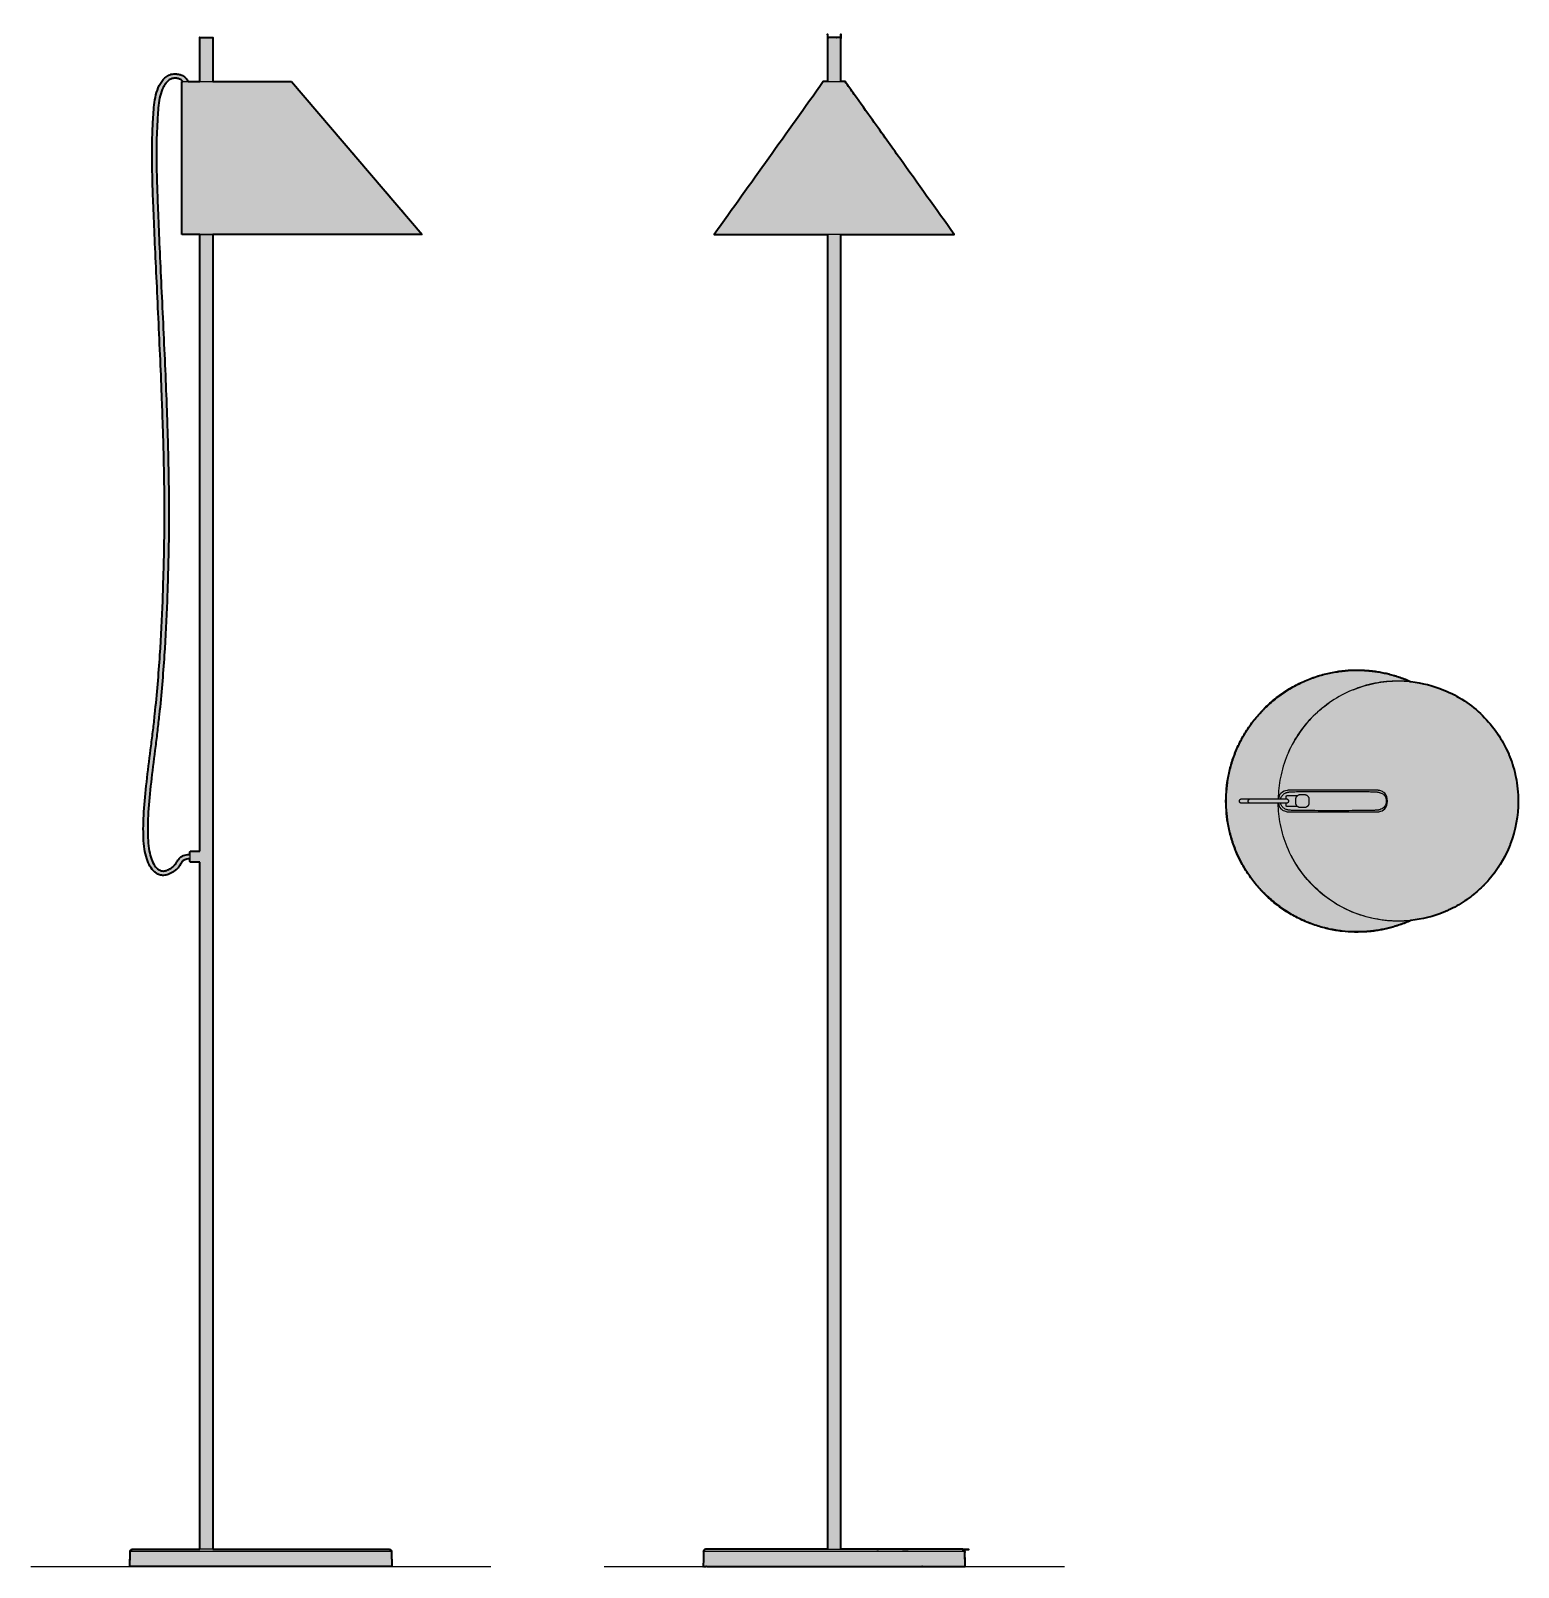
# Model space of a CAD drawing. Header units: millimetres. Extents: x 0 to 1363, y -1 to 1407.
import ezdxf

# ---------------------------------------------------------------- set-up
doc = ezdxf.new("R2010")
doc.units = ezdxf.units.MM
doc.layers.add('Blocks', color=7, linetype='Continuous')
doc.layers.add('Blocks$Fill', color=7, linetype='Continuous', true_color=0xffffff)
for name, color, linetype, lineweight, true_color in [('Blocks$Inner', 7, 'Continuous', 25, 0x007f00), ('Blocks$Outline', 7, 'Continuous', 35, 0xff3f3f), ('Groud', 7, 'Continuous', 25, 0x243775)]:
    doc.layers.add(name, color=color, linetype=linetype, lineweight=lineweight, true_color=true_color)

# ---------------------------------------------------------------- blocks, each defined once
blk = doc.blocks.new('YUH Floor Lamp  Side')
at = {"layer": 'Blocks$Fill'}
blk.add_hatch(color=256, dxfattribs=at).paths.add_polyline_path([(-0.4, 0), (-0.4, 2.7), (-0.3, 5.4), (-0.1, 8.1), (0.1, 10.8), (0.4, 13.5), (0.7, 16.3), (1.1, 19.1), (1.6, 21.8), (2.1, 24.6), (2.8, 27.4), (3.5, 30.2), (4.2, 33), (5.1, 35.8), (6, 38.6), (7, 41.4), (8, 44.2), (9.1, 46.9), (10.4, 49.7), (11.6, 52.4), (13, 55.1), (14.4, 57.8), (15.9, 60.5), (17.5, 63.1), (19.2, 65.7), (20.9, 68.2), (22.7, 70.7), (24.5, 73.2), (26.4, 75.6), (28.4, 78), (30.5, 80.4), (32.6, 82.6), (34.7, 84.9), (37, 87), (39.2, 89.1), (41.6, 91.2), (44, 93.2), (46.4, 95.1), (48.9, 97), (51.4, 98.7), (53.9, 100.5), (56.5, 102.1), (59.1, 103.7), (61.8, 105.2), (64.5, 106.6), (67.2, 108), (69.9, 109.2), (72.7, 110.5), (75.4, 111.6), (78.2, 112.7), (81, 113.6), (83.8, 114.5), (86.6, 115.4), (89.4, 116.2), (92.2, 116.8), (95, 117.5), (97.8, 118), (100.5, 118.5), (103.3, 118.9), (106.1, 119.3), (108.8, 119.5), (111.5, 119.7), (114.3, 119.9), (116.9, 120), (119.6, 120), (122.6, 120), (125.6, 119.9), (128.6, 119.7), (131.7, 119.4), (134.8, 119.1), (137.9, 118.6), (141, 118.1), (144.1, 117.5), (147.2, 116.8), (150.3, 116), (153.5, 115.1), (156.6, 114.2), (159.7, 113.1), (162.8, 112), (165.9, 110.7), (169, 109.4), (170.9, 109.2), (172.9, 108.9), (174.8, 108.6), (176.7, 108.3), (178.6, 107.9), (180.5, 107.5), (182.4, 107.1), (184.3, 106.7), (186.2, 106.2), (188.1, 105.6), (190, 105.1), (191.8, 104.5), (193.7, 103.8), (195.5, 103.2), (197.3, 102.5), (199.2, 101.8), (201.6, 100.7), (204.1, 99.6), (206.5, 98.4), (208.9, 97.2), (211.2, 95.9), (213.5, 94.6), (215.8, 93.2), (218.1, 91.8), (220.3, 90.3), (222.4, 88.7), (224.6, 87.1), (226.7, 85.4), (228.7, 83.7), (230.8, 82), (232.7, 80.2), (234.7, 78.3), (236.5, 76.4), (238.4, 74.4), (240.2, 72.4), (241.9, 70.4), (243.6, 68.3), (245.2, 66.2), (246.8, 64.1), (248.3, 61.9), (249.8, 59.6), (251.2, 57.4), (252.6, 55.1), (253.9, 52.7), (255.2, 50.4), (256.4, 48), (257.5, 45.5), (258.6, 43.1), (259.7, 40.3), (260.6, 38.1), (261.4, 35.8), (262.1, 33.6), (262.9, 31.3), (263.5, 29), (264.1, 26.7), (264.7, 24.3), (265.2, 22), (265.7, 19.3), (266.1, 16.5), (266.5, 13.8), (266.8, 11.1), (267.1, 8.3), (267.3, 5.5), (267.4, 2.8), (267.4, 0), (267.4, -2.5), (267.3, -5), (267.1, -7.5), (266.9, -10.1), (266.7, -12.6), (266.3, -15.1), (266, -17.6), (265.5, -20), (265.1, -22.5), (264.5, -25), (263.9, -27.4), (263.3, -29.8), (262.6, -32.3), (261.8, -34.7), (261, -37), (260.1, -39.4), (259, -42.1), (258.1, -44.3), (257.1, -46.4), (256.1, -48.5), (255, -50.7), (254, -52.6), (253, -54.4), (251.9, -56.3), (250.8, -58.1), (249.6, -60), (248.4, -61.7), (247.2, -63.5), (245.9, -65.3), (244.6, -67), (243.3, -68.7), (242, -70.3), (240.6, -72), (239.1, -73.6), (237.7, -75.2), (236.2, -76.8), (234.7, -78.3), (232, -80.8), (229.3, -83.2), (227.3, -84.9), (225.3, -86.5), (223.3, -88.1), (221.2, -89.6), (218.5, -91.5), (216.7, -92.7), (214.8, -93.8), (213, -94.9), (211.1, -96), (209.2, -97.1), (207.2, -98.1), (205.3, -99), (203.3, -100), (201.2, -100.9), (199.2, -101.8), (197.3, -102.5), (195.5, -103.2), (193.7, -103.8), (191.8, -104.5), (190, -105.1), (188.1, -105.6), (186.2, -106.2), (184.3, -106.7), (182.4, -107.1), (180.5, -107.5), (178.6, -107.9), (176.7, -108.3), (174.8, -108.6), (172.9, -108.9), (170.9, -109.2), (169, -109.4), (165.9, -110.7), (162.8, -112), (159.7, -113.1), (156.6, -114.2), (153.5, -115.1), (150.3, -116), (147.2, -116.8), (144.1, -117.5), (141, -118.1), (137.9, -118.6), (134.8, -119.1), (131.7, -119.4), (128.6, -119.7), (125.6, -119.9), (122.6, -120), (119.6, -120), (116.9, -120), (114.3, -119.9), (111.5, -119.7), (108.8, -119.5), (106.1, -119.3), (103.3, -118.9), (100.5, -118.5), (97.8, -118), (95, -117.5), (92.2, -116.8), (89.4, -116.2), (86.6, -115.4), (83.8, -114.5), (81, -113.6), (78.2, -112.7), (75.4, -111.6), (72.7, -110.5), (69.9, -109.2), (67.2, -108), (64.5, -106.6), (61.8, -105.2), (59.1, -103.7), (56.5, -102.1), (53.9, -100.5), (51.4, -98.7), (48.9, -97), (46.4, -95.1), (44, -93.2), (41.6, -91.2), (39.2, -89.1), (37, -87), (34.7, -84.9), (32.6, -82.6), (30.5, -80.4), (28.4, -78), (26.4, -75.6), (24.5, -73.2), (22.7, -70.7), (20.9, -68.2), (19.2, -65.7), (17.5, -63.1), (15.9, -60.5), (14.4, -57.8), (13, -55.1), (11.6, -52.4), (10.4, -49.7), (9.1, -46.9), (8, -44.2), (7, -41.4), (6, -38.6), (5.1, -35.8), (4.2, -33), (3.5, -30.2), (2.8, -27.4), (2.1, -24.6), (1.6, -21.8), (1.1, -19.1), (0.7, -16.3), (0.4, -13.5), (0.1, -10.8), (-0.1, -8.1), (-0.3, -5.4), (-0.4, -2.7)], flags=0)
at = {"layer": 'Blocks$Inner'}
for points, weights, knots in [([(-0.4, 0), (-0.4, 120), (119.6, 120), (145.5, 120), (169.1, 109.3)], [1, 0.707106781187, 1, 0.917903787157, 0.881829726623], [0, 0, 0, 188.525155, 188.525155, 241.367625, 241.367625, 241.367625]), ([(0, 0), (0, 119.6), (119.6, 119.6), (144.8, 119.6), (167.8, 109.5)], [1, 0.707106781187, 1, 0.919801522475, 0.883522093833], [375.755039, 375.755039, 375.755039, 563.632558, 563.632558, 615.07619, 615.07619, 615.07619]), ([(169.2, -109.3), (145.6, -120), (119.6, -120), (-0.4, -120), (-0.4, 0)], [0.881750645473, 0.917813738957, 1, 0.707106781187, 1], [-241.425586, -241.425586, -241.425586, -188.525155, -188.525155, 0, 0, 0]), ([(167.9, -109.4), (144.8, -119.6), (119.6, -119.6), (0, -119.6), (0, 0)], [0.883439903743, 0.919710616334, 1, 0.707106781187, 1], [136.375575, 136.375575, 136.375575, 187.877519, 187.877519, 375.755039, 375.755039, 375.755039]), ([(54.6, 4), (54.6, 4.4), (54.9, 4.7), (55.2, 5), (55.6, 5)], [1, 0.853553390593, 0.853553390593, 0.853553390593, 1], [6.627419, 6.627419, 6.627419, 7.455844, 7.455844, 8.28427, 8.28427, 8.28427]), ([(54.6, 2), (54.6, 2.5), (54.6, 2.8), (54.6, 4), (54.6, 4)], [0.86832766127, 0.853553390593, 0.853553390593, 0.853553390593, 1], [2.261196, 2.261196, 2.261196, 3.313709, 3.313709, 6.627419, 6.627419, 6.627419]), ([(54.6, -4), (54.6, -4), (54.6, -2.8), (54.6, -2.5), (54.6, -2)], [1, 0.853553390593, 0.853553390593, 0.853553390593, 0.868347518739], [11.241967, 11.241967, 11.241967, 14.555676, 14.555676, 15.608897, 15.608897, 15.608897]), ([(55.6, -5), (55.2, -5), (54.9, -4.7), (54.6, -4.4), (54.6, -4)], [1, 0.853553390593, 0.853553390593, 0.853553390593, 1], [9.585115, 9.585115, 9.585115, 10.413541, 10.413541, 11.241967, 11.241967, 11.241967])]:
    blk.add_rational_spline(points, weights, degree=2, knots=knots, dxfattribs=at)
for points, knots in [([(259.7, 40.3), (259.5, 40.9), (259.3, 41.5), (253.5, 55.4), (245.3, 67.5), (230, 82.8), (224.5, 87.4), (212.5, 95.5), (206.1, 98.9), (186.2, 107.1), (171.8, 109.9), (150.2, 109.9), (143, 109.3), (128.9, 106.5), (122, 104.4), (108.7, 98.9), (102.3, 95.5), (90.3, 87.5), (84.7, 82.9), (74.5, 72.7), (69.9, 67.1), (61.9, 55.1), (58.5, 48.7), (53, 35.4), (50.9, 28.5), (48.2, 15.1), (47.5, 8.5), (47.4, 2)], [41.376143, 41.376143, 41.376143, 41.376143, 43.307571, 43.307571, 86.615137, 86.615137, 108.281111, 108.281111, 129.947086, 129.947086, 173.244795, 173.244795, 194.878904, 194.878904, 216.513014, 216.513014, 238.178788, 238.178788, 259.844563, 259.844563, 281.4982, 281.4982, 303.151837, 303.151837, 324.805474, 324.805474, 344.451967, 344.451967, 344.451967, 344.451967]), ([(116.2, 102), (129.3, 107.3), (143.3, 110), (171.7, 110), (185.9, 107.2), (212.4, 96.3), (224.5, 88.4), (244.9, 68.2), (253, 56.3), (261.5, 36.3), (263.7, 29.2), (266.6, 14.8), (267.4, 7.4), (267.4, 0)], [-215.634676, -215.634676, -215.634676, -215.634676, -173.229556, -173.229556, -130.258664, -130.258664, -87.287772, -87.287772, -44.31688, -44.31688, -22.15844, -22.15844, 0, 0, 0, 0]), ([(56.8, 44.5), (62.4, 57.1), (70.3, 68.6), (84.4, 82.5), (88.9, 86.3), (93.7, 89.7)], [-300.602774, -300.602774, -300.602774, -300.602774, -259.17134, -259.17134, -241.319297, -241.319297, -241.319297, -241.319297]), ([(11.9, 0), (11.9, 0), (11.9, 0.1), (11.9, 0.1), (11.9, 0.1), (11.9, 0.2), (11.9, 0.2), (11.9, 0.3), (11.9, 0.3), (12, 0.4), (12, 0.5), (12, 0.5), (12, 0.6), (12, 0.6), (12, 0.7), (12.1, 0.8), (12.1, 0.8), (12.1, 0.9), (12.2, 0.9), (12.2, 1), (12.2, 1.1), (12.3, 1.1), (12.3, 1.2), (12.3, 1.2), (12.4, 1.3), (12.4, 1.3), (12.5, 1.4), (12.5, 1.4), (12.6, 1.5), (12.6, 1.5), (12.7, 1.5), (12.7, 1.6), (12.8, 1.6), (12.8, 1.7), (12.9, 1.7), (12.9, 1.7), (13, 1.8), (13, 1.8), (13.1, 1.8), (13.2, 1.8), (13.2, 1.9), (13.3, 1.9), (13.3, 1.9), (13.4, 1.9), (13.5, 1.9), (13.5, 2), (13.6, 2), (13.7, 2), (13.7, 2), (13.7, 2), (13.9, 2), (13.9, 2)], [340.325382, 340.325382, 340.325382, 340.325382, 340.423567, 340.423567, 340.423567, 340.521752, 340.521752, 340.521752, 340.71818, 340.71818, 340.71818, 340.914608, 340.914608, 340.914608, 341.111037, 341.111037, 341.111037, 341.307465, 341.307465, 341.307465, 341.503893, 341.503893, 341.503893, 341.700321, 341.700321, 341.700321, 341.896749, 341.896749, 341.896749, 342.093177, 342.093177, 342.093177, 342.289605, 342.289605, 342.289605, 342.486033, 342.486033, 342.486033, 342.682461, 342.682461, 342.682461, 342.878889, 342.878889, 342.878889, 343.075316, 343.075316, 343.075316, 343.271744, 343.271744, 343.271744, 343.468057, 343.468057, 343.468057, 343.468057]), ([(13.9, -2), (13.9, -2), (13.7, -2), (13.7, -2), (13.7, -2), (13.6, -2), (13.5, -2), (13.5, -1.9), (13.4, -1.9), (13.3, -1.9), (13.3, -1.9), (13.2, -1.9), (13.2, -1.8), (13.1, -1.8), (13, -1.8), (13, -1.8), (12.9, -1.7), (12.9, -1.7), (12.8, -1.7), (12.8, -1.6), (12.7, -1.6), (12.7, -1.5), (12.6, -1.5), (12.6, -1.5), (12.5, -1.4), (12.5, -1.4), (12.4, -1.3), (12.4, -1.3), (12.3, -1.2), (12.3, -1.2), (12.3, -1.1), (12.2, -1.1), (12.2, -1), (12.2, -0.9), (12.1, -0.9), (12.1, -0.8), (12.1, -0.8), (12, -0.7), (12, -0.6), (12, -0.6), (12, -0.5), (12, -0.5), (12, -0.4), (11.9, -0.3), (11.9, -0.3), (11.9, -0.2), (11.9, -0.2), (11.9, -0.1), (11.9, -0.1), (11.9, -0.1), (11.9, 0), (11.9, 0)], [337.182747, 337.182747, 337.182747, 337.182747, 337.379021, 337.379021, 337.379021, 337.575448, 337.575448, 337.575448, 337.771876, 337.771876, 337.771876, 337.968304, 337.968304, 337.968304, 338.164732, 338.164732, 338.164732, 338.36116, 338.36116, 338.36116, 338.557588, 338.557588, 338.557588, 338.754016, 338.754016, 338.754016, 338.950444, 338.950444, 338.950444, 339.146872, 339.146872, 339.146872, 339.3433, 339.3433, 339.3433, 339.539728, 339.539728, 339.539728, 339.736157, 339.736157, 339.736157, 339.932585, 339.932585, 339.932585, 340.129013, 340.129013, 340.129013, 340.227198, 340.227198, 340.227198, 340.325382, 340.325382, 340.325382, 340.325382]), ([(13.9, 2), (13.9, 2), (14, 2), (14, 2), (14.2, 2), (14.4, 2), (14.7, 2), (15.3, 2), (16.3, 2), (17.4, 2), (18.6, 2), (19.8, 2), (21.1, 2), (21.4, 2), (21.6, 2), (21.9, 2)], [343.468057, 343.468057, 343.468057, 343.468057, 350.151243, 350.151243, 350.151243, 362.862744, 362.862744, 362.862744, 390.697104, 390.697104, 390.697104, 420.173904, 420.173904, 420.173904, 427.167783, 427.167783, 427.167783, 427.167783]), ([(19.9, 0), (19.9, 0), (19.9, 0.1), (19.9, 0.1), (19.9, 0.1), (19.9, 0.2), (19.9, 0.2), (20, 0.3), (20, 0.3), (20, 0.4), (20, 0.5), (20, 0.5), (20, 0.6), (20, 0.6), (20.1, 0.7), (20.1, 0.8), (20.1, 0.8), (20.1, 0.9), (20.2, 0.9), (20.2, 1), (20.2, 1.1), (20.3, 1.1), (20.3, 1.2), (20.3, 1.2), (20.4, 1.3), (20.4, 1.3), (20.5, 1.4), (20.5, 1.4), (20.6, 1.5), (20.6, 1.5), (20.7, 1.5), (20.7, 1.6), (20.8, 1.6), (20.8, 1.7), (20.9, 1.7), (20.9, 1.7), (21, 1.8), (21, 1.8), (21.1, 1.8), (21.2, 1.8), (21.2, 1.9), (21.3, 1.9), (21.4, 1.9), (21.4, 1.9), (21.5, 1.9), (21.5, 2), (21.6, 2), (21.7, 2), (21.7, 2), (21.8, 2), (21.8, 2), (21.9, 2), (21.9, 2), (21.9, 2), (21.9, 2), (21.9, 2)], [3.142627, 3.142627, 3.142627, 3.142627, 3.240812, 3.240812, 3.240812, 3.338996, 3.338996, 3.338996, 3.535425, 3.535425, 3.535425, 3.731853, 3.731853, 3.731853, 3.928281, 3.928281, 3.928281, 4.124709, 4.124709, 4.124709, 4.321137, 4.321137, 4.321137, 4.517565, 4.517565, 4.517565, 4.713993, 4.713993, 4.713993, 4.910421, 4.910421, 4.910421, 5.106848, 5.106848, 5.106848, 5.303276, 5.303276, 5.303276, 5.499703, 5.499703, 5.499703, 5.69613, 5.69613, 5.69613, 5.892558, 5.892558, 5.892558, 6.088985, 6.088985, 6.088985, 6.201298, 6.201298, 6.257455, 6.257455, 6.30737, 6.30737, 6.30737, 6.30737]), ([(21.9, 2), (21.9, 2), (22, 2), (22.1, 2), (22.1, 2), (22.2, 2), (22.3, 2), (22.4, 2), (22.5, 2), (22.7, 2), (22.8, 2), (23, 2), (23.1, 2), (23.3, 2), (23.6, 2), (23.9, 2), (24.3, 2), (24.7, 2), (25.5, 2), (26.2, 2), (27.1, 2), (28.4, 2), (29, 2), (29.7, 2), (30.5, 2), (31.3, 2), (32.1, 2), (33.1, 2), (34, 2), (35.1, 2), (36.2, 2), (36.8, 2), (37.4, 2), (38, 2), (38.6, 2), (39.3, 2), (40, 2), (40.7, 2), (41.4, 2), (42.1, 2), (42.5, 2), (42.9, 2), (43.3, 2), (43.7, 2), (44.1, 2), (44.5, 2), (45.3, 2), (46.2, 2), (47, 2), (47.9, 2), (48.7, 2), (49.5, 2), (50.3, 2), (51.1, 2), (51.8, 2), (52.5, 2), (53.1, 2), (53.6, 2), (54.4, 2), (54.9, 2), (54.9, 2)], [6.30737, 6.30737, 6.30737, 6.30737, 18.769902, 18.769902, 18.769902, 26.664653, 26.664653, 26.664653, 34.72044, 34.72044, 34.72044, 43.207863, 43.207863, 43.207863, 52.168019, 52.168019, 52.168019, 61.189153, 61.189153, 61.189153, 69.949867, 69.949867, 69.949867, 74.092036, 74.092036, 74.092036, 78.015026, 78.015026, 78.015026, 81.800199, 81.800199, 81.800199, 83.708546, 83.708546, 83.708546, 85.703941, 85.703941, 85.703941, 87.858597, 87.858597, 87.858597, 89.019057, 89.019057, 89.019057, 90.248731, 90.248731, 90.248731, 92.966243, 92.966243, 92.966243, 96.294755, 96.294755, 96.294755, 100.936474, 100.936474, 100.936474, 107.794457, 107.794457, 107.794457, 126.756512, 126.756512, 126.756512, 126.756512]), ([(147.6, 0), (147.6, 3), (146.6, 5.6), (144.2, 8.1), (143.1, 8.6), (141.6, 9.3), (141, 9.4), (139.8, 9.8), (139.6, 9.8), (138.2, 10), (137.1, 10), (123.5, 10), (122.6, 10), (108.2, 10), (86, 10), (69.8, 10), (66.8, 10), (60, 10), (58.9, 10), (57, 10), (56.6, 10), (54.1, 9.5), (51.6, 8.9), (48.7, 5.7), (47.9, 3.9), (47.6, 2)], [0, 0, 0, 0, 132.873837, 132.873837, 203.603263, 203.603263, 253.042694, 253.042694, 346.720841, 346.720841, 1069.386277, 1069.386277, 1120.434201, 1120.434201, 1800.451508, 1800.451508, 2035.836852, 2035.836852, 2540.383294, 2540.383294, 2660.37945, 2660.37945, 2814.200564, 2814.200564, 2919.867422, 2919.867422, 2919.867422, 2919.867422]), ([(49.7, 2), (49.8, 2.5), (50.4, 4.1), (52, 6.3), (54, 7.4), (55, 7.8), (55.5, 7.9), (55.8, 8), (56.1, 8.1), (56.3, 8.1), (56.5, 8.2), (56.6, 8.2), (56.8, 8.2), (57, 8.3), (57.2, 8.3), (57.4, 8.3), (57.6, 8.4), (57.9, 8.4), (58.2, 8.4), (58.6, 8.4), (59.2, 8.5), (60.1, 8.5), (61.6, 8.6), (63.6, 8.6), (66.3, 8.7), (69.4, 8.7), (73.4, 8.7), (80.5, 8.8), (87.5, 8.8), (97.8, 8.8), (105.3, 8.8), (115, 8.8), (121.2, 8.7), (127.8, 8.7), (131.5, 8.6), (133.8, 8.6), (135.4, 8.5), (136.6, 8.5), (137.3, 8.4), (137.8, 8.4), (138.1, 8.3), (138.5, 8.3), (138.8, 8.2), (139, 8.2), (139.3, 8.2), (139.5, 8.1), (139.7, 8.1), (140.2, 7.9), (141.2, 7.6), (142.5, 7.1), (143.8, 6.2), (144.9, 5.1), (146.1, 3.2), (146.5, 1.1), (146.5, 0)], [-41.597488, -41.597488, -41.597488, -41.597488, -41.216919, -40.367086, -39.517252, -39.092336, -38.879877, -38.667419, -38.454961, -37.817586, -37.392669, -36.967752, -36.542836, -36.117919, -35.693002, -35.268086, -34.843169, -34.418252, -33.993335, -33.568419, -32.718585, -31.868752, -31.018919, -29.319252, -28.469418, -27.619585, -25.919918, -25.070085, -22.520585, -21.670751, -19.121251, -18.271418, -15.721918, -14.872084, -12.322584, -11.154063, -10.622917, -8.923251, -7.436042, -7.223584, -6.37375, -5.523917, -4.833427, -4.142938, -3.797693, -3.718021, -3.452448, -3.107203, -2.761959, -2.071469, -1.726224, -1.380979, -0.69049, 0, 0, 0, 0]), ([(54.9, 2), (54.9, 2), (55.1, 2), (55.2, 2), (55.4, 1.9), (55.6, 1.9), (55.8, 1.8), (56, 1.7), (56.1, 1.5), (56.3, 1.4), (56.4, 1.3), (56.5, 1.1), (56.6, 0.9), (56.7, 0.8), (56.8, 0.6), (56.8, 0.4), (56.8, 0.2), (56.8, 0.1), (56.8, 0), (56.8, 0)], [-3.089976, -3.089976, -3.089976, -3.089976, -2.952154, -2.755344, -2.558534, -2.361723, -2.164913, -1.968103, -1.771292, -1.574482, -1.377672, -1.180862, -0.984051, -0.787241, -0.590431, -0.393621, -0.19681, -0.098405, 0, 0, 0, 0]), ([(54.9, 2), (54.9, 2), (54.9, 2), (55, 2), (55, 2), (55, 2), (55.1, 2), (55.1, 2), (55.2, 2), (55.2, 2), (55.3, 2), (55.4, 1.9), (55.4, 1.9), (55.5, 1.9), (55.5, 1.9), (55.6, 1.9), (55.7, 1.8), (55.7, 1.8), (55.8, 1.8), (55.8, 1.8), (55.9, 1.7), (56, 1.7), (56, 1.7), (56.1, 1.6), (56.1, 1.6), (56.2, 1.5), (56.2, 1.5), (56.3, 1.5), (56.3, 1.4), (56.4, 1.4), (56.4, 1.3), (56.4, 1.3), (56.5, 1.2), (56.5, 1.2), (56.6, 1.1), (56.6, 1.1), (56.6, 1), (56.7, 0.9), (56.7, 0.9), (56.7, 0.8), (56.7, 0.8), (56.8, 0.7), (56.8, 0.6), (56.8, 0.6), (56.8, 0.5), (56.8, 0.5), (56.9, 0.4), (56.9, 0.3), (56.9, 0.3), (56.9, 0.2), (56.9, 0.2), (56.9, 0.1), (56.9, 0.1), (56.9, 0.1), (56.9, 0), (56.9, 0)], [126.756512, 126.756512, 126.756512, 126.756512, 126.792222, 126.792222, 126.84579, 126.84579, 126.952925, 126.952925, 126.952925, 127.149405, 127.149405, 127.149405, 127.345884, 127.345884, 127.345884, 127.542359, 127.542359, 127.542359, 127.738831, 127.738831, 127.738831, 127.935299, 127.935299, 127.935299, 128.131762, 128.131762, 128.131762, 128.328219, 128.328219, 128.328219, 128.524672, 128.524672, 128.524672, 128.721119, 128.721119, 128.721119, 128.917562, 128.917562, 128.917562, 129.114, 129.114, 129.114, 129.310435, 129.310435, 129.310435, 129.506866, 129.506866, 129.506866, 129.703296, 129.703296, 129.703296, 129.801481, 129.801481, 129.801481, 129.899665, 129.899665, 129.899665, 129.899665]), ([(21.9, -2), (21.6, -2), (21.4, -2), (21.1, -2), (19.8, -2), (18.6, -2), (17.4, -2), (16.3, -2), (15.3, -2), (14.7, -2), (14.4, -2), (14.2, -2), (14, -2), (14, -2), (13.9, -2), (13.9, -2)], [253.491871, 253.491871, 253.491871, 253.491871, 260.476901, 260.476901, 260.476901, 289.9537, 289.9537, 289.9537, 317.788061, 317.788061, 317.788061, 330.499561, 330.499561, 330.499561, 337.182747, 337.182747, 337.182747, 337.182747]), ([(21.9, -2), (21.9, -2), (21.8, -2), (21.7, -2), (21.7, -2), (21.6, -2), (21.5, -2), (21.5, -1.9), (21.4, -1.9), (21.4, -1.9), (21.3, -1.9), (21.2, -1.9), (21.2, -1.8), (21.1, -1.8), (21, -1.8), (21, -1.8), (20.9, -1.7), (20.9, -1.7), (20.8, -1.7), (20.8, -1.6), (20.7, -1.6), (20.7, -1.5), (20.6, -1.5), (20.6, -1.5), (20.5, -1.4), (20.5, -1.4), (20.4, -1.3), (20.4, -1.3), (20.3, -1.2), (20.3, -1.2), (20.3, -1.1), (20.2, -1.1), (20.2, -1), (20.2, -0.9), (20.1, -0.9), (20.1, -0.8), (20.1, -0.8), (20.1, -0.7), (20, -0.6), (20, -0.6), (20, -0.5), (20, -0.5), (20, -0.4), (20, -0.3), (20, -0.3), (19.9, -0.2), (19.9, -0.2), (19.9, -0.1), (19.9, -0.1), (19.9, -0.1), (19.9, 0), (19.9, 0)], [0, 0, 0, 0, 0.196269, 0.196269, 0.196269, 0.392697, 0.392697, 0.392697, 0.589124, 0.589124, 0.589124, 0.785551, 0.785551, 0.785551, 0.981978, 0.981978, 0.981978, 1.178406, 1.178406, 1.178406, 1.374833, 1.374833, 1.374833, 1.571261, 1.571261, 1.571261, 1.767689, 1.767689, 1.767689, 1.964117, 1.964117, 1.964117, 2.160545, 2.160545, 2.160545, 2.356973, 2.356973, 2.356973, 2.553401, 2.553401, 2.553401, 2.749829, 2.749829, 2.749829, 2.946258, 2.946258, 2.946258, 3.044442, 3.044442, 3.044442, 3.142627, 3.142627, 3.142627, 3.142627]), ([(54.9, -2), (54.9, -2), (54.4, -2), (53.6, -2), (53.1, -2), (52.5, -2), (51.8, -2), (51.1, -2), (50.3, -2), (49.5, -2), (48.7, -2), (47.9, -2), (47, -2), (46.2, -2), (45.3, -2), (44.5, -2), (44.1, -2), (43.7, -2), (43.3, -2), (42.9, -2), (42.5, -2), (42.1, -2), (41.4, -2), (40.7, -2), (40, -2), (39.3, -2), (38.6, -2), (38, -2), (37.4, -2), (36.8, -2), (36.2, -2), (35.1, -2), (34, -2), (33.1, -2), (32.1, -2), (31.3, -2), (30.5, -2), (29.7, -2), (29, -2), (28.4, -2), (27.1, -2), (26.2, -2), (25.5, -2), (24.7, -2), (24.3, -2), (23.9, -2), (23.6, -2), (23.3, -2), (23.1, -2), (23, -2), (22.8, -2), (22.7, -2), (22.5, -2), (22.4, -2), (22.3, -2), (22.2, -2), (22.1, -2), (22.1, -2), (22, -2), (21.9, -2), (21.9, -2)], [133.042729, 133.042729, 133.042729, 133.042729, 152.004785, 152.004785, 152.004785, 158.862769, 158.862769, 158.862769, 163.504489, 163.504489, 163.504489, 166.833001, 166.833001, 166.833001, 169.550513, 169.550513, 169.550513, 170.780188, 170.780188, 170.780188, 171.940648, 171.940648, 171.940648, 174.095304, 174.095304, 174.095304, 176.090699, 176.090699, 176.090699, 177.999047, 177.999047, 177.999047, 181.78422, 181.78422, 181.78422, 185.707209, 185.707209, 185.707209, 189.849379, 189.849379, 189.849379, 198.610094, 198.610094, 198.610094, 207.63123, 207.63123, 207.63123, 216.591386, 216.591386, 216.591386, 225.07881, 225.07881, 225.07881, 233.134598, 233.134598, 233.134598, 241.02935, 241.02935, 241.02935, 253.491871, 253.491871, 253.491871, 253.491871]), ([(267.4, 0), (267.4, -14.4), (264.5, -28.8), (253.5, -55.4), (245.3, -67.6), (230.1, -82.9), (224.5, -87.5), (212.5, -95.5), (206.1, -98.9), (186.2, -107.1), (171.8, -109.9), (150.2, -109.9), (143, -109.2), (128.9, -106.5), (122, -104.4), (102, -96.1), (89.9, -87.9), (74.6, -72.6), (70, -67.1), (61.9, -55.1), (58.5, -48.7), (53, -35.4), (50.9, -28.5), (48.2, -15.1), (47.5, -8.5), (47.4, -2)], [0, 0, 0, 0, 43.30765, 43.30765, 86.615286, 86.615286, 108.282187, 108.282187, 129.949088, 129.949088, 173.247344, 173.247344, 194.880315, 194.880315, 216.513286, 216.513286, 259.844763, 259.844763, 281.498354, 281.498354, 303.151945, 303.151945, 324.805528, 324.805528, 344.453893, 344.453893, 344.453893, 344.453893]), ([(47.6, -2), (48, -3.8), (48.7, -5.7), (50.5, -7.7), (51.3, -8.2), (53.4, -9.3), (54.7, -9.6), (56.6, -10), (57, -10), (59.5, -10), (60.7, -10), (72.6, -10), (73.3, -10), (86.9, -10), (111.6, -10), (127, -10), (129.1, -10), (137.6, -10), (138.5, -10), (139.6, -9.8), (139.8, -9.8), (141.6, -9.3), (143.6, -8.7), (146.6, -5.6), (147.6, -3), (147.6, 0)], [-33.941086, -33.941086, -33.941086, -33.941086, -32.730797, -32.730797, -32.043148, -32.043148, -30.927117, -30.927117, -29.532152, -29.532152, -21.380344, -21.380344, -20.930388, -20.930388, -12.431698, -12.431698, -10.734152, -10.734152, -4.030657, -4.030657, -2.941641, -2.941641, -1.544669, -1.544669, 0, 0, 0, 0]), ([(146.5, 0), (146.5, -2.8), (144.1, -7), (140.2, -8), (139.3, -8.2), (139, -8.2), (138.9, -8.2), (138.7, -8.3), (138.5, -8.3), (138.3, -8.3), (138.1, -8.3), (137.9, -8.4), (137.7, -8.4), (137.5, -8.4), (137.2, -8.4), (136.8, -8.4), (136.2, -8.5), (135.4, -8.5), (133.9, -8.6), (132, -8.6), (129.5, -8.7), (126.5, -8.7), (122.7, -8.7), (115.7, -8.8), (108.8, -8.8), (98.6, -8.8), (91.1, -8.8), (81.3, -8.8), (74.9, -8.7), (68, -8.7), (64.2, -8.6), (61.7, -8.6), (60.1, -8.5), (58.8, -8.5), (58, -8.4), (57.3, -8.3), (57, -8.3), (56.5, -8.2), (56.3, -8.1), (56.1, -8.1), (56, -8.1), (55.8, -8), (55.4, -7.9), (54.5, -7.6), (53.4, -7), (52.1, -6.1), (51, -4.9), (50.1, -3.5), (49.7, -2.3), (49.7, -2)], [0, 0, 0, 0, 4.063704, 8.127409, 9.143335, 10.159261, 11.175187, 12.191113, 13.20704, 14.222966, 15.238892, 16.254818, 17.270744, 18.28667, 19.302596, 20.318522, 22.350375, 24.382227, 26.414079, 30.477784, 32.509636, 34.541488, 38.605193, 40.637045, 46.732601, 48.764454, 54.86001, 56.891863, 62.987419, 65.019272, 71.114828, 73.908625, 75.178533, 79.242237, 82.797979, 83.305942, 87.369646, 89.020526, 90.671406, 91.496846, 91.687332, 92.322286, 93.147726, 93.973166, 95.624046, 96.449486, 97.274926, 98.925806, 99.455623, 99.455623, 99.455623, 99.455623]), ([(56.8, 0), (56.8, 0), (56.8, -0.1), (56.8, -0.2), (56.8, -0.4), (56.8, -0.6), (56.7, -0.8), (56.6, -0.9), (56.5, -1.1), (56.4, -1.3), (56.3, -1.4), (56.1, -1.5), (56, -1.7), (55.8, -1.8), (55.6, -1.9), (55.4, -1.9), (55.2, -2), (55.1, -2), (55, -2), (54.9, -2)], [0, 0, 0, 0, 0.098405, 0.19681, 0.393621, 0.590431, 0.787241, 0.984051, 1.180862, 1.377672, 1.574482, 1.771292, 1.968103, 2.164913, 2.361723, 2.558534, 2.755344, 2.952154, 3.048508, 3.048508, 3.048508, 3.048508]), ([(56.9, 0), (56.9, 0), (56.9, -0.1), (56.9, -0.1), (56.9, -0.1), (56.9, -0.2), (56.9, -0.2), (56.9, -0.3), (56.9, -0.3), (56.9, -0.4), (56.8, -0.5), (56.8, -0.5), (56.8, -0.6), (56.8, -0.6), (56.8, -0.7), (56.7, -0.8), (56.7, -0.8), (56.7, -0.9), (56.7, -0.9), (56.6, -1), (56.6, -1.1), (56.6, -1.1), (56.5, -1.2), (56.5, -1.2), (56.4, -1.3), (56.4, -1.3), (56.4, -1.4), (56.3, -1.4), (56.3, -1.5), (56.2, -1.5), (56.2, -1.5), (56.1, -1.6), (56.1, -1.6), (56, -1.7), (56, -1.7), (55.9, -1.7), (55.8, -1.8), (55.8, -1.8), (55.7, -1.8), (55.7, -1.8), (55.6, -1.9), (55.5, -1.9), (55.5, -1.9), (55.4, -1.9), (55.4, -1.9), (55.3, -2), (55.2, -2), (55.2, -2), (55.1, -2), (55, -2), (54.9, -2), (54.9, -2)], [129.899665, 129.899665, 129.899665, 129.899665, 129.99785, 129.99785, 129.99785, 130.096035, 130.096035, 130.096035, 130.292464, 130.292464, 130.292464, 130.488896, 130.488896, 130.488896, 130.685331, 130.685331, 130.685331, 130.881769, 130.881769, 130.881769, 131.078211, 131.078211, 131.078211, 131.274659, 131.274659, 131.274659, 131.471111, 131.471111, 131.471111, 131.667569, 131.667569, 131.667569, 131.864032, 131.864032, 131.864032, 132.060499, 132.060499, 132.060499, 132.256971, 132.256971, 132.256971, 132.453447, 132.453447, 132.453447, 132.649925, 132.649925, 132.649925, 132.846405, 132.846405, 132.846405, 133.042729, 133.042729, 133.042729, 133.042729]), ([(260.1, -39.4), (259.6, -40.6), (259.1, -41.9), (253, -56.3), (244.9, -68.2), (230.5, -82.4), (226, -86.2), (221.2, -89.6)], [-306.133912, -306.133912, -306.133912, -306.133912, -302.142232, -302.142232, -259.17134, -259.17134, -241.485015, -241.485015, -241.485015, -241.485015]), ([(116, -101.9), (115.9, -101.9), (115.8, -101.8), (102.4, -96.3), (90.3, -88.4), (71.7, -70), (64.7, -60.4), (59.4, -49.9)], [-130.69392, -130.69392, -130.69392, -130.69392, -130.258664, -130.258664, -87.287772, -87.287772, -51.88446, -51.88446, -51.88446, -51.88446]), ([(203.3, -100), (201.9, -100.6), (200.6, -101.2), (185.9, -107.2), (171.7, -110), (144.2, -110), (131.1, -107.6), (118.8, -103)], [-220.738161, -220.738161, -220.738161, -220.738161, -216.200448, -216.200448, -173.229556, -173.229556, -133.659062, -133.659062, -133.659062, -133.659062])]:
    blk.add_open_spline(points, degree=3, knots=knots, dxfattribs=at)
for points, degree in [([(54.8, 2), (54.8, 2), (54.8, 2), (54.8, 2)], 3), ([(55.6, 5), (65.2, 5)], 1), ([(63.6, -1.8), (63.6, 1.8)], 1), ([(67.8, 6), (71.4, 6)], 1), ([(75.6, 1.8), (75.6, -1.8)], 1), ([(54.7, -2), (54.7, -2), (54.9, -2), (54.9, -2)], 3), ([(65.2, -5), (55.6, -5)], 1), ([(71.4, -6), (67.8, -6)], 1)]:
    blk.add_open_spline(points, degree=degree, dxfattribs=at)
for points in [[(63.6, 1.8), (63.6, 6), (67.8, 6)], [(71.4, 6), (75.6, 6), (75.6, 1.8)], [(67.8, -6), (63.6, -6), (63.6, -1.8)], [(75.6, -1.8), (75.6, -6), (71.4, -6)]]:
    blk.add_rational_spline(points, [1, 0.707106781187, 1], degree=2, dxfattribs=at)
at = {"layer": 'Blocks$Outline'}
for points, weights, knots in [([(-0.4, 0), (-0.4, 120), (119.6, 120), (145.4, 120), (169, 109.4)], [1, 0.707106781187, 1, 0.918125832535, 0.882025202097], [-377.050309, -377.050309, -377.050309, -188.525155, -188.525155, -135.825607, -135.825607, -135.825607]), ([(169, -109.4), (145.4, -120), (119.6, -120), (-0.4, -120), (-0.4, 0)], [0.882025202097, 0.918125832536, 1, 0.707106781187, 1], [-241.224702, -241.224702, -241.224702, -188.525155, -188.525155, 0, 0, 0])]:
    blk.add_rational_spline(points, weights, degree=2, knots=knots, dxfattribs=at)
for points, knots in [([(169, 109.4), (179.3, 108.3), (189.5, 105.7), (212.4, 96.3), (224.5, 88.4), (244.9, 68.2), (253, 56.3), (259, 42.2), (261.8, 35.3), (263.9, 28.2), (266.6, 14.8), (267.4, 7.4), (267.4, 0)], [-161.57882, -161.57882, -161.57882, -161.57882, -130.258664, -130.258664, -87.287772, -87.287772, -44.31688, -44.31688, -41.306985, -22.15844, -22.15844, 0, 0, 0, 0]), ([(267.4, 0), (267.4, -13.4), (264.7, -27.8), (259.4, -41.2), (257.8, -45), (256.5, -47.9), (255, -50.7)], [-346.459112, -346.459112, -346.459112, -346.459112, -306.066642, -303.151458, -303.151458, -293.677917, -293.677917, -293.677917, -293.677917]), ([(255, -50.7), (249.7, -60.9), (242.9, -70.2), (232.9, -80), (231.1, -81.7), (229.3, -83.2)], [-293.764503, -293.764503, -293.764503, -293.764503, -259.17134, -259.17134, -251.849957, -251.849957, -251.849957, -251.849957]), ([(229.3, -83.2), (226.7, -85.5), (223.1, -88.3), (219.4, -90.9), (213.7, -94.7), (208.6, -97.5), (203.3, -100), (203.3, -100)], [-251.79151, -251.79151, -251.79151, -251.79151, -241.438269, -238.176577, -238.176577, -220.719222, -220.71842, -220.71842, -220.71842, -220.71842]), ([(203.3, -100), (201.9, -100.6), (200.6, -101.2), (189.5, -105.7), (179.3, -108.3), (169, -109.4)], [-220.738161, -220.738161, -220.738161, -220.738161, -216.201147, -216.201147, -184.880292, -184.880292, -184.880292, -184.880292])]:
    blk.add_open_spline(points, degree=3, knots=knots, dxfattribs=at)
blk = doc.blocks.new('YUH Floor Lamp Front')
at = {"layer": 'Blocks$Fill'}
blk.add_hatch(color=256, dxfattribs=at).paths.add_polyline_path([(216.8, 1360), (216.8, 1400.4), (216.8, 1400.4), (204.8, 1400.4), (204.8, 1400.4), (204.8, 1360), (200.8, 1360), (100.9, 1220), (100.9, 1220), (100.9, 1220), (100.9, 1220), (100.9, 1220), (100.9, 1220), (100.9, 1220), (100.9, 1220), (100.9, 1220), (108.8, 1220), (136.7, 1220), (170.1, 1220), (204.8, 1220), (204.8, 15.6), (93.2, 15.6), (93.2, 15.6), (93.1, 15.6), (93.1, 15.6), (93.1, 15.6), (93, 15.6), (93, 15.6), (92.9, 15.6), (92.9, 15.6), (92.8, 15.6), (92.8, 15.6), (92.7, 15.6), (92.7, 15.6), (92.7, 15.5), (92.6, 15.5), (92.6, 15.5), (92.5, 15.5), (92.5, 15.5), (92.4, 15.5), (92.4, 15.5), (92.3, 15.4), (92.3, 15.4), (92.3, 15.4), (92.2, 15.4), (92.2, 15.3), (92.1, 15.3), (92.1, 15.3), (92, 15.3), (92, 15.2), (92, 15.2), (91.9, 15.2), (91.9, 15.1), (91.8, 15.1), (91.8, 15.1), (91.8, 15), (91.7, 15), (91.7, 14.9), (91.7, 14.9), (91.6, 14.9), (91.6, 14.8), (91.6, 14.8), (91.6, 14.7), (91.5, 14.7), (91.5, 14.7), (91.5, 14.6), (91.5, 14.6), (91.4, 14.5), (91.4, 14.5), (91.4, 14.4), (91.4, 14.4), (91.4, 14.3), (91.3, 14.3), (91.3, 14.3), (91.3, 14.2), (91.3, 14.2), (91.3, 14.1), (91.3, 14.1), (91.3, 14), (91.3, 14), (91.3, 13.9), (91.3, 13.9), (91.3, 13.9), (91.2, 13.8), (91.2, 13.8), (91.2, 13.7), (91.2, 13.7), (90.8, 0), (90.8, 0), (330.9, 0), (330.5, 13.7), (330.5, 13.7), (330.5, 13.8), (330.5, 13.8), (330.4, 13.9), (330.4, 13.9), (330.4, 13.9), (330.4, 14), (330.4, 14), (330.4, 14.1), (330.4, 14.1), (330.4, 14.2), (330.4, 14.2), (330.4, 14.3), (330.4, 14.3), (330.3, 14.3), (330.3, 14.4), (330.3, 14.4), (330.3, 14.5), (330.3, 14.5), (330.2, 14.6), (330.2, 14.6), (330.2, 14.7), (330.2, 14.7), (330.1, 14.7), (330.1, 14.8), (330.1, 14.8), (330.1, 14.9), (330, 14.9), (330, 14.9), (330, 15), (329.9, 15), (329.9, 15.1), (329.8, 15.1), (329.8, 15.1), (329.8, 15.2), (329.7, 15.2), (329.7, 15.2), (329.7, 15.3), (329.6, 15.3), (329.6, 15.3), (329.5, 15.3), (329.5, 15.4), (329.4, 15.4), (329.4, 15.4), (329.4, 15.4), (329.3, 15.5), (329.3, 15.5), (329.2, 15.5), (329.2, 15.5), (329.1, 15.5), (329.1, 15.5), (329, 15.5), (329, 15.6), (329, 15.6), (328.9, 15.6), (328.9, 15.6), (328.8, 15.6), (328.8, 15.6), (328.7, 15.6), (328.7, 15.6), (328.6, 15.6), (328.6, 15.6), (328.6, 15.6), (328.5, 15.6), (328.5, 15.6), (280, 15.6), (247.2, 15.6), (216.8, 15.6), (216.8, 1220), (251.6, 1220), (253.9, 1220), (256.9, 1220), (307.9, 1220), (316.1, 1220), (320.8, 1220), (320.8, 1220), (320.8, 1220), (320.8, 1220), (320.8, 1220), (320.8, 1220), (270.8, 1290), (220.8, 1360), (220.8, 1360)], flags=0)
at = {"layer": 'Blocks$Inner'}
for points, weights, degree in [([(209.1, 1400.4), (204.8, 1400.4), (204.8, 1400.4)], [1, 0.707106781187, 1], 2), ([(216.8, 1400.4), (216.8, 1400.4), (212.6, 1400.4)], [1, 0.707106781187, 1], 2), ([(91.2, 13.7), (91.2, 15.6), (93.2, 15.6)], [1, 0.707106781187, 1], 2), ([(141.7, 15.6), (156.8, 15.6), (210.3, 15.6)], [0.858840265006, 0.869680947705, 0.902750341015], 2), ([(247.2, 15.6), (264.9, 15.6), (280, 15.6)], [1, 0.869680947705, 0.858840265006], 2), ([(280, 15.6), (290, 15.6), (307.6, 15.6), (324.6, 15.6), (328.5, 15.6), (328.5, 15.6)], [0.858840265006, 1, 1, 1, 1, 1], 3), ([(328.5, 15.6), (330.5, 15.6), (330.5, 13.7)], [1, 0.707106781187, 1], 2), ([(210.8, 0), (90.8, 0), (90.8, 0)], [1, 0.707106781187, 1], 2), ([(210.8, 13.7), (91.2, 13.7), (91.2, 13.7)], [1, 0.707106781187, 1], 2), ([(330.5, 13.7), (330.5, 13.7), (210.8, 13.7)], [1, 0.707106781187, 1], 2), ([(330.9, 0), (330.9, 0), (210.8, 0)], [1, 0.707106781187, 1], 2)]:
    blk.add_rational_spline(points, weights, degree=degree, dxfattribs=at)
for points, degree in [([(204.8, 1400.4), (204.8, 1360)], 1), ([(212.6, 1400.4), (209.1, 1400.4)], 1), ([(216.8, 1360), (216.8, 1400.4)], 1), ([(100.9, 1220), (134.2, 1266.6), (167.5, 1313.3), (200.8, 1360)], 3), ([(108.8, 1220), (103.6, 1220), (100.9, 1220), (100.9, 1220)], 3), ([(204.8, 1220), (204.8, 15)], 1), ([(251.6, 1220), (238.7, 1220), (224.8, 1220), (210.8, 1220)], 3), ([(216.8, 15.6), (216.8, 1220)], 1), ([(210.3, 15.6), (210.8, 15.6)], 1), ([(210.8, 15.6), (223.2, 15.6), (235.5, 15.6), (247.2, 15.6)], 3), ([(90.8, 0), (91.2, 13.7)], 1), ([(330.5, 13.7), (330.9, 0)], 1)]:
    blk.add_open_spline(points, degree=degree, dxfattribs=at)
for points, knots in [([(200.8, 1360), (200.9, 1360), (200.9, 1360), (201, 1360), (201.1, 1360), (201.6, 1360), (202.2, 1360), (205.2, 1360), (207.8, 1360), (210.8, 1360)], [9.475857, 9.475857, 9.475857, 9.475857, 16.179352, 16.179352, 17.268368, 17.268368, 18.66534, 18.66534, 20.210009, 20.210009, 20.210009, 20.210009]), ([(210.8, 1360), (213.9, 1360), (216.5, 1360), (218.9, 1360), (219.5, 1360), (220.1, 1360), (220.3, 1360), (220.6, 1360), (220.7, 1360), (220.8, 1360), (220.8, 1360), (220.8, 1360)], [20.210009, 20.210009, 20.210009, 20.210009, 153.083845, 153.083845, 223.813271, 223.813271, 273.252703, 273.252703, 366.93085, 366.93085, 1029.374166, 1029.374166, 1029.374166, 1029.374166]), ([(220.8, 1360), (223.6, 1356.1), (226.4, 1352.2), (234.7, 1340.5), (240.3, 1332.7), (255.1, 1312), (263.4, 1300.3), (287.5, 1266.6), (304.1, 1243.3), (320.8, 1220)], [1029.374166, 1029.374166, 1029.374166, 1029.374166, 1042.580996, 1042.580996, 1068.994864, 1068.994864, 1113.017976, 1113.017976, 1212.053017, 1212.053017, 1212.053017, 1212.053017]), ([(210.8, 1220), (203.5, 1220), (196.1, 1220), (181.6, 1220), (174.6, 1220), (154.6, 1220), (142.6, 1220), (122.5, 1220), (114.5, 1220), (103.6, 1220), (100.8, 1220), (100.8, 1220)], [0.067322, 0.067322, 0.067322, 0.067322, 22.225762, 22.225762, 44.384201, 44.384201, 87.355093, 87.355093, 130.325986, 130.325986, 173.296878, 173.296878, 173.296878, 173.296878]), ([(136.7, 1220), (135.5, 1220), (134.3, 1220), (122.9, 1220), (114.7, 1220), (106.5, 1220), (104.4, 1220), (101.6, 1220), (100.9, 1220), (100.9, 1220)], [81.652752, 81.652752, 81.652752, 81.652752, 86.614349, 86.614349, 129.945826, 129.945826, 151.578797, 151.578797, 173.097283, 173.097283, 173.097283, 173.097283]), ([(119.6, 1220), (123.6, 1220), (128.1, 1220), (143.3, 1220), (155.5, 1220), (169.2, 1220), (169.7, 1220), (170.1, 1220)], [238.613179, 238.613179, 238.613179, 238.613179, 259.843826, 259.843826, 303.151462, 303.151462, 304.647894, 304.647894, 304.647894, 304.647894]), ([(320.8, 1220), (320.8, 1220), (318.1, 1220), (307.2, 1220), (299.2, 1220), (279.1, 1220), (267.1, 1220), (253.2, 1220), (252.4, 1220), (251.6, 1220)], [-173.229556, -173.229556, -173.229556, -173.229556, -130.258664, -130.258664, -87.287772, -87.287772, -44.31688, -44.31688, -41.773654, -41.773654, -41.773654, -41.773654]), ([(320.8, 1220), (320.8, 1220), (318, 1220), (309.7, 1220), (306.3, 1220), (298.3, 1220), (293.7, 1220), (279.4, 1220), (268.6, 1220), (256.9, 1220)], [1212.053017, 1212.053017, 1212.053017, 1212.053017, 1255.350726, 1255.350726, 1277.016701, 1277.016701, 1298.682676, 1298.682676, 1337.677762, 1337.677762, 1337.677762, 1337.677762])]:
    blk.add_open_spline(points, degree=3, knots=knots, dxfattribs=at)
blk.add_rational_spline([(93.2, 15.6), (93.2, 15.6), (127.7, 15.6), (134.2, 15.6), (141.7, 15.6)], [1, 0.853553390593, 0.853553390593, 0.853553390593, 0.858840265006], degree=2, knots=[450.58292, 450.58292, 450.58292, 548.054743, 548.054743, 566.574655, 566.574655, 566.574655], dxfattribs=at)
at = {"layer": 'Blocks$Outline'}
for points in [[(204.8, 1220), (204.8, 15.6)], [(216.8, 15.6), (216.8, 1220)]]:
    blk.add_lwpolyline(points, dxfattribs=at)
for points, weights, degree, knots in [([(216.8, 1360), (216.8, 1380.2), (216.8, 1400.4), (216.8, 1400.4), (212.6, 1400.4), (210.8, 1400.4), (209.1, 1400.4), (204.8, 1400.4), (204.8, 1400.4), (204.8, 1380.2), (204.8, 1360)], [1, 1, 1, 0.707106781187, 1, 1, 1, 0.707106781187, 1, 1, 1], 2, [-0.132648, -0.132648, -0.132648, 0, 0, 6.651154, 6.651154, 6.66274, 6.66274, 13.313895, 13.313895, 13.446538, 13.446538, 13.446538]), ([(204.8, 15.6), (172.6, 15.6), (151.2, 15.6), (141.7, 15.6), (136.7, 15.6), (132, 15.6), (127.7, 15.6), (104.7, 15.6), (93.2, 15.6), (93.2, 15.6), (92, 15.6), (91.2, 14.8), (91.2, 13.7), (91.1, 9.1), (91, 4.6), (90.8, 0), (90.8, 0), (140.5, 0), (210.8, 0), (281.2, 0), (330.9, 0), (330.9, 0), (330.7, 4.6), (330.6, 9.1), (330.5, 13.7), (330.5, 14.8), (329.6, 15.6), (328.5, 15.6), (328.5, 15.6), (324.6, 15.6), (307.6, 15.6), (290, 15.6), (280, 15.6), (269.9, 15.6), (258.5, 15.6), (247.2, 15.6), (237.4, 15.6), (227.2, 15.6), (216.8, 15.6)], [0.899283574616, 0.879162749656, 0.865681646452, 0.858840265006, 0.855315682064, 0.853553390593, 0.853553390593, 0.853553390593, 0.902368927062, 1, 0.804737854124, 0.804737854124, 1, 1, 1, 1, 0.804737854124, 0.804737854124, 1, 0.804737854124, 0.804737854124, 1, 1, 1, 1, 0.804737854124, 0.804737854124, 1, 1, 1, 1, 1, 0.858840265006, 0.866067386805, 0.913120631803, 1, 1, 1, 1], 3, [-602.522676, -602.522676, -602.522676, -602.522676, -566.574655, -566.574655, -566.574655, -548.054743, -548.054743, -548.054743, -450.58292, -450.58292, -450.58292, -446.687628, -446.687628, -446.687628, -433.004062, -433.004062, -433.004062, -244.478907, -244.478907, -244.478907, -55.953752, -55.953752, -55.953752, -42.270185, -42.270185, -42.270185, -38.374893, -38.374893, -38.374893, -38.274893, -38.174893, -38.074893, -38.074893, -38.074893, -0.1, -0.1, -0.1, -0.016219, -0.016219, -0.016219, -0.016219])]:
    blk.add_rational_spline(points, weights, degree=degree, knots=knots, dxfattribs=at)
for points, knots in [([(204.8, 1360), (204.4, 1360), (204, 1360), (202.2, 1360), (201.6, 1360), (201.1, 1360), (201, 1360), (200.9, 1360), (200.9, 1360), (200.8, 1360), (167.5, 1313.3), (134.2, 1266.6), (100.9, 1220), (100.9, 1220), (100.9, 1220), (103.6, 1220), (108.8, 1220)], [-19.011584, -19.011584, -19.011584, -19.011584, -18.66534, -18.66534, -17.268368, -17.268368, -16.179352, -16.179352, -9.475857, -9.475857, -9.475857, 173.211737, 173.211768, 173.211768, 173.211768, 215.481113, 215.481113, 215.481113, 215.481113]), ([(316.1, 1220), (319.2, 1220), (320.8, 1220), (320.8, 1220), (304.1, 1243.3), (287.5, 1266.6), (263.4, 1300.3), (255.1, 1312), (240.3, 1332.7), (234.7, 1340.5), (226.4, 1352.2), (223.6, 1356.1), (220.8, 1360), (220.8, 1360), (220.8, 1360), (220.7, 1360), (220.6, 1360), (220.3, 1360), (220.1, 1360), (219.5, 1360), (218.9, 1360), (217.7, 1360), (217.3, 1360), (216.8, 1360)], [-1244.526337, -1244.526337, -1244.526337, -1244.526337, -1212.053017, -1212.053017, -1212.053017, -1113.017976, -1113.017976, -1068.994864, -1068.994864, -1042.580996, -1042.580996, -1029.374166, -1029.374166, -1029.374166, -366.93085, -366.93085, -273.252703, -273.252703, -223.813271, -223.813271, -153.083845, -153.083845, -123.299583, -123.299583, -123.299583, -123.299583]), ([(108.8, 1220), (109, 1220), (109.1, 1220), (114.7, 1220), (122.9, 1220), (134.3, 1220), (135.5, 1220), (136.7, 1220)], [-130.964522, -130.964522, -130.964522, -130.964522, -129.945826, -129.945826, -86.614349, -86.614349, -81.653018, -81.653018, -81.653018, -81.653018]), ([(136.7, 1220), (146.1, 1220), (157, 1220), (169.2, 1220), (169.7, 1220), (170.1, 1220)], [264.852167, 264.852167, 264.852167, 264.852167, 303.151462, 303.151462, 304.642671, 304.642671, 304.642671, 304.642671]), ([(170.1, 1220), (176.2, 1220), (182.5, 1220), (194.1, 1220), (199.5, 1220), (204.8, 1220)], [-41.808224, -41.808224, -41.808224, -41.808224, -22.225762, -22.225762, -6.073676, -6.073676, -6.073676, -6.073676]), ([(216.8, 1220), (216.8, 1220), (228.7, 1220), (240.5, 1220), (251.6, 1220), (252.4, 1220), (253.2, 1220), (254.9, 1220), (255.9, 1220), (256.9, 1220)], [5.950933, 5.950933, 5.950933, 5.950933, 5.950933, 41.773654, 41.773654, 41.773654, 44.31688, 44.31688, 47.532886, 47.532886, 47.532886, 47.532886]), ([(256.9, 1220), (268.6, 1220), (279.4, 1220), (293.7, 1220), (298.3, 1220), (304.3, 1220), (306.2, 1220), (307.9, 1220)], [-1337.677762, -1337.677762, -1337.677762, -1337.677762, -1298.682676, -1298.682676, -1277.016701, -1277.016701, -1266.1837, -1266.1837, -1266.1837, -1266.1837]), ([(307.9, 1220), (309.6, 1220), (311.2, 1220), (313.9, 1220), (315.1, 1220), (316.1, 1220)], [119.085813, 119.085813, 119.085813, 119.085813, 130.258671, 130.258671, 140.697363, 140.697363, 140.697363, 140.697363])]:
    blk.add_open_spline(points, degree=3, knots=knots, dxfattribs=at)
blk = doc.blocks.new('YUH Floor Lamp Side')
at = {"layer": 'Blocks$Fill'}
h = blk.add_hatch(color=256, dxfattribs=at)
h.paths.add_polyline_path([(154.8, 1400.4), (154.8, 1400.4), (154.8, 1400.4), (154.8, 1400.4), (154.9, 1400.4), (154.9, 1400.4), (154.9, 1400.4), (155.1, 1400.4), (156.1, 1400.4), (159.1, 1400.4), (162.6, 1400.4), (165.6, 1400.4), (166.6, 1400.4), (166.8, 1400.4), (166.8, 1400.4), (166.8, 1400.4), (166.8, 1400.4), (166.8, 1400.4), (166.8, 1400.4), (166.8, 1400.4), (166.8, 1360), (238.8, 1360), (358.6, 1220), (358.6, 1220), (350.8, 1220), (301.8, 1220), (293.4, 1220), (292.9, 1220), (290.7, 1220), (290.7, 1220), (290.7, 1220), (290.7, 1220), (290.7, 1220), (290.7, 1220), (290.7, 1220), (290.7, 1220), (290.7, 1220), (290.7, 1220), (290.7, 1220), (290.7, 1220), (290.7, 1220), (290.7, 1220), (290.7, 1220), (290.7, 1220), (290.7, 1220), (290.7, 1220), (290.7, 1220), (290.7, 1220), (290.7, 1220), (290.7, 1220), (290.7, 1220), (290.7, 1220), (290.7, 1220), (290.7, 1220), (290.7, 1220), (290.7, 1220), (290.7, 1220), (290.7, 1220), (290.7, 1220), (290.7, 1220), (290.7, 1220), (290.7, 1220), (290.7, 1220), (290.7, 1220), (290.7, 1220), (290.7, 1220), (290.7, 1220), (290.7, 1220), (290.7, 1220), (290.7, 1220), (290.7, 1220), (290.7, 1220), (290.7, 1220), (290.7, 1220), (290.7, 1220), (290.7, 1220), (290.7, 1220), (237.9, 1220), (216.5, 1220), (216.5, 1220), (216.5, 1220), (216.5, 1220), (216.5, 1220), (216.5, 1220), (206.1, 1220), (166.8, 1220), (166.8, 15.6), (306, 15.6), (322.7, 15.6), (328.5, 15.6), (328.6, 15.6), (328.6, 15.6), (328.6, 15.6), (328.7, 15.6), (328.7, 15.6), (328.8, 15.6), (328.8, 15.6), (328.9, 15.6), (328.9, 15.6), (329, 15.6), (329, 15.6), (329, 15.5), (329.1, 15.5), (329.1, 15.5), (329.2, 15.5), (329.2, 15.5), (329.3, 15.5), (329.3, 15.5), (329.4, 15.4), (329.4, 15.4), (329.4, 15.4), (329.5, 15.4), (329.5, 15.3), (329.6, 15.3), (329.6, 15.3), (329.7, 15.3), (329.7, 15.2), (329.7, 15.2), (329.8, 15.2), (329.8, 15.1), (329.8, 15.1), (329.9, 15.1), (329.9, 15), (330, 15), (330, 14.9), (330, 14.9), (330.1, 14.9), (330.1, 14.8), (330.1, 14.8), (330.1, 14.7), (330.2, 14.7), (330.2, 14.7), (330.2, 14.6), (330.2, 14.6), (330.3, 14.5), (330.3, 14.5), (330.3, 14.4), (330.3, 14.4), (330.3, 14.3), (330.4, 14.3), (330.4, 14.3), (330.4, 14.2), (330.4, 14.2), (330.4, 14.1), (330.4, 14.1), (330.4, 14), (330.4, 14), (330.4, 13.9), (330.4, 13.9), (330.4, 13.9), (330.5, 13.8), (330.5, 13.8), (330.5, 13.7), (330.5, 13.7), (330.9, 0), (330.9, 0), (90.8, 0), (90.8, 0), (91.2, 13.7), (91.2, 13.7), (91.2, 13.8), (91.2, 13.8), (91.3, 13.9), (91.3, 13.9), (91.3, 13.9), (91.3, 14), (91.3, 14), (91.3, 14.1), (91.3, 14.1), (91.3, 14.2), (91.3, 14.2), (91.3, 14.3), (91.3, 14.3), (91.4, 14.3), (91.4, 14.4), (91.4, 14.4), (91.4, 14.5), (91.4, 14.5), (91.5, 14.6), (91.5, 14.6), (91.5, 14.7), (91.5, 14.7), (91.6, 14.7), (91.6, 14.8), (91.6, 14.8), (91.6, 14.9), (91.7, 14.9), (91.7, 14.9), (91.7, 15), (91.8, 15), (91.8, 15.1), (91.8, 15.1), (91.9, 15.1), (91.9, 15.2), (92, 15.2), (92, 15.2), (92, 15.2), (92.1, 15.3), (92.1, 15.3), (92.2, 15.3), (92.2, 15.4), (92.2, 15.4), (92.3, 15.4), (92.3, 15.4), (92.4, 15.4), (92.4, 15.5), (92.5, 15.5), (92.5, 15.5), (92.6, 15.5), (92.6, 15.5), (92.7, 15.5), (92.7, 15.6), (92.7, 15.6), (92.8, 15.6), (92.8, 15.6), (92.9, 15.6), (92.9, 15.6), (93, 15.6), (93, 15.6), (93.1, 15.6), (93.1, 15.6), (93.1, 15.6), (93.2, 15.6), (98.9, 15.6), (115.7, 15.6), (154.8, 15.6), (154.8, 645), (146.8, 645), (146.8, 645), (146.8, 645), (146.8, 645), (146.7, 645), (146.7, 645), (146.7, 645), (146.7, 645), (146.6, 645), (146.6, 645), (146.6, 645), (146.6, 645), (146.5, 645), (146.5, 645), (146.5, 645.1), (146.5, 645.1), (146.5, 645.1), (146.4, 645.1), (146.4, 645.1), (146.4, 645.1), (146.4, 645.1), (146.3, 645.1), (146.3, 645.1), (146.3, 645.1), (146.3, 645.2), (146.3, 645.2), (146.2, 645.2), (146.2, 645.2), (146.2, 645.2), (146.2, 645.2), (146.2, 645.3), (146.1, 645.3), (146.1, 645.3), (146.1, 645.3), (146.1, 645.3), (146.1, 645.3), (146, 645.4), (146, 645.4), (146, 645.4), (146, 645.4), (146, 645.5), (146, 645.5), (146, 645.5), (145.9, 645.5), (145.9, 645.5), (145.9, 645.6), (145.9, 645.6), (145.9, 645.6), (145.9, 645.6), (145.9, 645.7), (145.9, 645.7), (145.9, 645.7), (145.9, 645.7), (145.9, 645.7), (145.9, 645.8), (145.8, 645.8), (145.8, 645.8), (145.8, 645.8), (145.8, 645.9), (145.8, 645.9), (145.8, 645.9), (145.8, 645.9), (145.8, 646), (145.8, 646), (145.8, 646), (145.8, 646), (145.8, 648), (145.4, 648), (145.1, 648), (144.7, 648), (144.4, 647.9), (144, 647.9), (143.7, 647.9), (143.4, 647.8), (143.1, 647.8), (142.9, 647.7), (142.6, 647.7), (142.3, 647.6), (142.1, 647.6), (141.9, 647.5), (141.7, 647.4), (141.4, 647.4), (141.2, 647.3), (141.1, 647.2), (140.9, 647.1), (140.7, 647), (140.5, 647), (140.4, 646.9), (140.2, 646.8), (140.1, 646.7), (139.9, 646.6), (139.8, 646.5), (139.7, 646.4), (139.6, 646.3), (139.4, 646.2), (139.3, 646.1), (139.2, 645.9), (139.1, 645.8), (139, 645.7), (138.9, 645.6), (138.8, 645.5), (138.7, 645.3), (138.6, 645.2), (138.4, 644.9), (138.2, 644.6), (137.8, 644), (137, 642.6), (136.8, 642.2), (136.6, 641.9), (136.3, 641.5), (136.1, 641.2), (135.8, 640.8), (135.5, 640.5), (135.3, 640.2), (135, 639.9), (134.7, 639.6), (134.4, 639.3), (134.1, 639), (133.8, 638.7), (133.6, 638.4), (133.3, 638.2), (133, 637.9), (132.6, 637.6), (132, 637.1), (131.4, 636.7), (130.8, 636.3), (130.2, 635.9), (129.6, 635.5), (128.9, 635.1), (128.3, 634.8), (127.7, 634.5), (127.2, 634.3), (126.6, 634), (126, 633.8), (125.5, 633.6), (125.2, 633.5), (124.9, 633.4), (124.6, 633.4), (124.4, 633.3), (124.1, 633.2), (123.8, 633.2), (123.6, 633.1), (123.3, 633.1), (123, 633), (122.8, 633), (122.5, 633), (122.3, 632.9), (122, 632.9), (121.7, 632.9), (121.5, 632.9), (121.2, 632.9), (121, 632.9), (120.8, 632.9), (120.5, 632.9), (120.3, 633), (120, 633), (119.8, 633), (119.6, 633), (119.3, 633.1), (119.1, 633.1), (118.9, 633.2), (118.7, 633.2), (118.4, 633.3), (118.2, 633.3), (118, 633.4), (117.8, 633.5), (117.6, 633.6), (117.4, 633.6), (117.2, 633.7), (117, 633.8), (116.8, 633.9), (116.6, 634), (116.4, 634.1), (116, 634.3), (115.6, 634.5), (115.3, 634.7), (114.9, 634.9), (114.6, 635.2), (114.2, 635.4), (113.9, 635.7), (113.6, 635.9), (113.3, 636.2), (113, 636.5), (112.7, 636.8), (112.4, 637.1), (112.1, 637.4), (111.8, 637.7), (111.5, 638), (111.2, 638.4), (111, 638.7), (110.7, 639), (110.4, 639.4), (110.2, 639.7), (110, 640.1), (109.7, 640.5), (109.5, 640.9), (109.2, 641.3), (108.8, 642.1), (108.4, 642.9), (108, 643.7), (107.6, 644.6), (107.2, 645.5), (106.9, 646.4), (106.5, 647.4), (106.2, 648.4), (105.9, 649.4), (105.6, 650.4), (105.4, 651.5), (105.1, 652.5), (104.7, 654.8), (104.3, 657.1), (104, 659.5), (103.7, 662), (103.5, 664.6), (103.3, 667.2), (103.2, 670), (103.2, 675.7), (103.3, 681.7), (103.5, 688), (104, 694.5), (105.1, 708.1), (113.7, 780.5), (116.4, 808.2), (118.4, 834.6), (120.9, 884.2), (122.5, 954), (122.1, 1005.5), (111.5, 1269.7), (111.2, 1288.8), (111.3, 1305.2), (111.9, 1321.2), (112.7, 1334.2), (112.9, 1336.4), (113.2, 1338.7), (113.5, 1341), (113.8, 1343.3), (114.2, 1345.6), (114.5, 1346.7), (114.8, 1347.8), (115, 1349), (115.4, 1350.1), (115.7, 1351.2), (116.1, 1352.3), (116.5, 1353.4), (116.9, 1354.4), (117.3, 1355.5), (117.8, 1356.5), (118.1, 1357), (118.3, 1357.5), (118.6, 1358), (118.9, 1358.5), (119.2, 1358.9), (119.5, 1359.4), (119.8, 1359.9), (120.1, 1360.3), (120.4, 1360.8), (120.8, 1361.2), (121.1, 1361.6), (121.5, 1362), (121.8, 1362.4), (122.2, 1362.8), (122.6, 1363.2), (123, 1363.6), (123.4, 1363.9), (123.8, 1364.3), (124.1, 1364.4), (124.3, 1364.6), (124.5, 1364.7), (124.7, 1364.9), (124.9, 1365), (125.2, 1365.2), (125.4, 1365.3), (125.7, 1365.4), (125.9, 1365.6), (126.1, 1365.7), (126.4, 1365.8), (126.6, 1365.9), (126.9, 1366.1), (127.1, 1366.2), (127.4, 1366.3), (127.7, 1366.4), (127.9, 1366.5), (128.2, 1366.5), (128.5, 1366.6), (128.7, 1366.7), (129, 1366.8), (129.3, 1366.8), (129.6, 1366.9), (129.9, 1366.9), (130.2, 1367), (130.5, 1367), (130.8, 1367.1), (131.1, 1367.1), (131.4, 1367.1), (131.7, 1367.1), (132, 1367.1), (132.3, 1367.1), (132.6, 1367.1), (132.9, 1367.1), (133.2, 1367.1), (133.5, 1367.1), (133.9, 1367.1), (134.2, 1367), (134.5, 1367), (134.8, 1366.9), (135.2, 1366.9), (135.5, 1366.8), (135.8, 1366.7), (136.2, 1366.6), (136.5, 1366.6), (136.9, 1366.5), (137.3, 1366.3), (137.7, 1366.2), (137.9, 1366.1), (138, 1366.1), (138.2, 1366), (138.4, 1365.9), (138.6, 1365.8), (138.8, 1365.7), (139, 1365.6), (139.2, 1365.5), (139.4, 1365.4), (139.6, 1365.3), (139.8, 1365.1), (140, 1365), (140.2, 1364.9), (140.4, 1364.7), (140.6, 1364.6), (140.8, 1364.4), (141, 1364.2), (141.2, 1364.1), (141.4, 1363.9), (141.6, 1363.7), (141.8, 1363.5), (141.9, 1363.3), (142.1, 1363.1), (142.3, 1362.9), (142.6, 1362.6), (142.8, 1362.3), (143, 1361.9), (143.3, 1361.6), (143.5, 1361.2), (143.7, 1360.8), (143.9, 1360.4), (144.2, 1360), (154.8, 1360)], flags=0)
h.paths.add_polyline_path([(139.5, 1360), (139.4, 1360.2), (139.2, 1360.4), (139.1, 1360.5), (139, 1360.6), (138.8, 1360.8), (138.7, 1360.9), (138.6, 1361), (138.5, 1361.1), (138.4, 1361.2), (138.2, 1361.3), (138.1, 1361.4), (138, 1361.5), (137.9, 1361.6), (137.8, 1361.7), (137.6, 1361.8), (137.5, 1361.9), (137.4, 1361.9), (137.3, 1362), (137.2, 1362.1), (137, 1362.1), (136.9, 1362.2), (136.8, 1362.3), (136.7, 1362.3), (136.5, 1362.4), (136.4, 1362.4), (136.3, 1362.5), (136, 1362.5), (135.8, 1362.6), (135.5, 1362.7), (135.3, 1362.8), (135, 1362.8), (134.7, 1362.9), (134.5, 1362.9), (134.2, 1363), (133.9, 1363), (133.7, 1363), (133.4, 1363.1), (133.2, 1363.1), (133, 1363.1), (132.7, 1363.1), (132.5, 1363.1), (132.3, 1363.1), (132, 1363.1), (131.8, 1363.1), (131.6, 1363.1), (131.4, 1363.1), (131.2, 1363.1), (131, 1363.1), (130.8, 1363), (130.6, 1363), (130.4, 1363), (130.2, 1362.9), (130, 1362.9), (129.8, 1362.8), (129.6, 1362.8), (129.4, 1362.7), (129.2, 1362.7), (129, 1362.6), (128.8, 1362.5), (128.7, 1362.5), (128.5, 1362.4), (128.3, 1362.3), (128.1, 1362.2), (127.9, 1362.1), (127.8, 1362), (127.6, 1362), (127.4, 1361.9), (127.3, 1361.8), (127.1, 1361.7), (126.9, 1361.5), (126.8, 1361.4), (126.6, 1361.3), (126.4, 1361.2), (126.3, 1361.1), (126, 1360.8), (125.6, 1360.6), (125.3, 1360.3), (125, 1360), (124.7, 1359.7), (124.4, 1359.4), (124.2, 1359), (123.9, 1358.7), (123.6, 1358.3), (123.3, 1358), (123.1, 1357.6), (122.8, 1357.2), (122.6, 1356.8), (122.3, 1356.4), (122.1, 1356), (121.8, 1355.6), (121.6, 1355.2), (121.4, 1354.7), (121, 1353.8), (120.6, 1352.9), (120.2, 1351.9), (119.8, 1351), (119.5, 1350), (119.2, 1349), (118.9, 1347.9), (118.6, 1346.9), (118.4, 1345.8), (118.2, 1344.8), (117.8, 1342.6), (117.4, 1340.5), (117.1, 1338.3), (116.9, 1336.1), (116.4, 1329.4), (115.6, 1313), (115.3, 1305.1), (115.2, 1288.8), (116.4, 1246), (126.1, 1005.6), (126.5, 954), (124.9, 884.1), (122.4, 834.4), (120.4, 807.9), (116.1, 765.7), (109.1, 707.7), (107.9, 694.2), (107.5, 687.8), (107.3, 681.6), (107.2, 675.7), (107.2, 670.1), (107.3, 667.4), (107.5, 664.9), (107.7, 662.4), (108, 660), (108.3, 657.7), (108.6, 655.5), (108.8, 654.4), (109, 653.4), (109.3, 652.4), (109.5, 651.4), (109.8, 650.5), (110, 649.5), (110.3, 648.7), (110.6, 647.8), (110.9, 647), (111.3, 646.2), (111.6, 645.4), (112, 644.7), (112.3, 643.9), (112.7, 643.3), (112.9, 642.9), (113.1, 642.6), (113.3, 642.3), (113.5, 642), (113.7, 641.7), (113.9, 641.4), (114.1, 641.2), (114.3, 640.9), (114.5, 640.6), (114.8, 640.4), (115, 640.1), (115.2, 639.9), (115.5, 639.6), (115.7, 639.4), (115.9, 639.2), (116.2, 639), (116.4, 638.8), (116.7, 638.6), (116.9, 638.4), (117.2, 638.3), (117.4, 638.1), (117.7, 637.9), (117.9, 637.8), (118.2, 637.7), (118.3, 637.6), (118.4, 637.5), (118.6, 637.5), (118.7, 637.4), (118.8, 637.4), (119, 637.3), (119.1, 637.3), (119.2, 637.2), (119.4, 637.2), (119.5, 637.1), (119.6, 637.1), (119.8, 637.1), (119.9, 637), (120.1, 637), (120.2, 637), (120.3, 637), (120.5, 636.9), (120.6, 636.9), (120.8, 636.9), (120.9, 636.9), (121.1, 636.9), (121.3, 636.9), (121.4, 636.9), (121.6, 636.9), (121.8, 636.9), (121.9, 636.9), (122.1, 636.9), (122.3, 637), (122.4, 637), (122.6, 637), (122.8, 637.1), (123, 637.1), (123.2, 637.1), (123.4, 637.2), (123.6, 637.2), (123.8, 637.3), (124, 637.3), (124.2, 637.4), (124.6, 637.6), (125.1, 637.7), (125.6, 637.9), (126, 638.1), (126.5, 638.4), (127, 638.7), (127.5, 638.9), (128.1, 639.3), (128.6, 639.6), (129.1, 639.9), (129.6, 640.3), (130.1, 640.7), (130.4, 640.9), (130.6, 641.1), (130.8, 641.4), (131.1, 641.6), (131.3, 641.8), (131.6, 642.1), (131.8, 642.3), (132, 642.5), (132.2, 642.8), (132.4, 643.1), (132.7, 643.3), (132.9, 643.6), (133.1, 643.8), (133.2, 644.1), (133.4, 644.4), (133.6, 644.7), (134.4, 646), (134.8, 646.8), (135.1, 647.2), (135.4, 647.5), (135.5, 647.7), (135.7, 647.9), (135.8, 648.1), (136, 648.3), (136.1, 648.5), (136.3, 648.7), (136.5, 648.9), (136.7, 649.1), (136.9, 649.3), (137.1, 649.5), (137.4, 649.6), (137.6, 649.8), (137.8, 650), (138.1, 650.2), (138.3, 650.3), (138.6, 650.5), (138.9, 650.6), (139.2, 650.7), (139.5, 650.9), (139.8, 651), (140.1, 651.1), (140.4, 651.2), (140.7, 651.3), (141.1, 651.4), (141.4, 651.5), (141.7, 651.6), (142.1, 651.7), (142.5, 651.7), (142.9, 651.8), (143.2, 651.8), (143.6, 651.9), (144.1, 651.9), (144.5, 652), (144.9, 652), (145.4, 652), (145.8, 652), (145.8, 654), (145.8, 654), (145.8, 654), (145.8, 654), (145.8, 654.1), (145.8, 654.1), (145.8, 654.1), (145.8, 654.1), (145.8, 654.2), (145.8, 654.2), (145.8, 654.2), (145.9, 654.2), (145.9, 654.3), (145.9, 654.3), (145.9, 654.3), (145.9, 654.3), (145.9, 654.3), (145.9, 654.4), (145.9, 654.4), (145.9, 654.4), (145.9, 654.4), (145.9, 654.5), (145.9, 654.5), (146, 654.5), (146, 654.5), (146, 654.5), (146, 654.6), (146, 654.6), (146, 654.6), (146, 654.6), (146.1, 654.7), (146.1, 654.7), (146.1, 654.7), (146.1, 654.7), (146.1, 654.7), (146.2, 654.7), (146.2, 654.8), (146.2, 654.8), (146.2, 654.8), (146.2, 654.8), (146.3, 654.8), (146.3, 654.8), (146.3, 654.9), (146.3, 654.9), (146.3, 654.9), (146.4, 654.9), (146.4, 654.9), (146.4, 654.9), (146.4, 654.9), (146.5, 654.9), (146.5, 654.9), (146.5, 654.9), (146.5, 655), (146.5, 655), (146.6, 655), (146.6, 655), (146.6, 655), (146.6, 655), (146.7, 655), (146.7, 655), (146.7, 655), (146.7, 655), (146.8, 655), (146.8, 655), (146.8, 655), (146.8, 655), (154.8, 655), (154.8, 1220), (138.6, 1220), (138.6, 1360), (138.6, 1360), (138.6, 1360), (138.6, 1360), (138.6, 1360), (138.6, 1360), (138.6, 1360), (138.7, 1360), (138.9, 1360)], flags=0)
at = {"layer": 'Blocks$Inner'}
for points in [[(154.8, 1220), (154.8, 655), (146.8, 655)], [(146.8, 645), (154.8, 645), (154.8, 15.6)]]:
    blk.add_lwpolyline(points, dxfattribs=at)
for points, weights in [([(159.1, 1400.4), (154.8, 1400.4), (154.8, 1400.4)], [1, 0.707106781187, 1]), ([(166.8, 1400.4), (166.8, 1400.4), (162.6, 1400.4)], [1, 0.707106781187, 1]), ([(146.8, 655), (145.8, 655), (145.8, 654)], [1, 0.707106781187, 1]), ([(145.8, 646), (145.8, 645), (146.8, 645)], [1, 0.707106781187, 1]), ([(93.2, 15.6), (91.2, 15.6), (91.2, 13.7)], [0.998665957587, 0.707775328394, 1]), ([(115.7, 15.6), (104.7, 15.6), (98.9, 15.6)], [0.858840265006, 0.869680947705, 0.902750341015]), ([(322.7, 15.6), (317, 15.6), (306, 15.6)], [0.902750341015, 0.869680947705, 0.858840265006]), ([(330.5, 13.7), (330.5, 15.6), (328.5, 15.6)], [1, 0.707106781187, 1])]:
    blk.add_rational_spline(points, weights, degree=2, dxfattribs=at)
for points, degree in [([(154.8, 1400.4), (154.8, 1360)], 1), ([(162.6, 1400.4), (159.1, 1400.4)], 1), ([(166.8, 1360), (166.8, 1400.4)], 1), ([(138.6, 1220), (138.6, 1266.7), (138.6, 1313.3), (138.6, 1360)], 3), ([(238.8, 1360), (278.8, 1313.3), (318.7, 1266.7), (358.6, 1220)], 3), ([(166.8, 1220), (166.8, 15.6)], 1), ([(98.9, 15.6), (95.2, 15.6), (93.2, 15.6), (93.2, 15.6)], 3), ([(306, 15.6), (298.8, 15.6), (281.2, 15.6), (247.8, 15.6), (210.8, 15.6), (173.9, 15.6), (140.5, 15.6), (122.9, 15.6), (115.7, 15.6)], 3), ([(328.5, 15.6), (328.6, 15.6), (326.6, 15.6), (322.7, 15.6)], 3), ([(91.2, 13.7), (90.8, 0)], 1), ([(330.9, 0), (330.5, 13.7)], 1)]:
    blk.add_open_spline(points, degree=degree, dxfattribs=at)
for points, knots in [([(146.1, 648), (143.8, 648), (141.5, 647.6), (139.9, 646.6), (139, 645.7), (138.2, 644.7), (137.5, 643.4), (136.6, 641.9), (135.2, 640), (133.3, 638.1), (130.8, 636.2), (128.3, 634.8), (125.2, 633.4), (121.7, 632.7), (117.9, 633.2), (114.8, 634.9), (111.5, 637.7), (108.2, 642.6), (105.5, 650.1), (103.8, 659.3), (103.1, 669.8), (103.2, 681.5), (104.1, 698.6), (106.5, 722), (109.7, 746.7), (112.2, 766.2), (114.3, 785.3), (116.5, 808.4), (119.1, 843.6), (120.7, 876.6), (121.7, 907.6), (122.3, 930.5), (122.6, 953.8), (122.6, 978.4), (122.2, 1005), (121.6, 1029.6), (120.9, 1051.1), (120.1, 1074), (118.8, 1104.9), (117, 1143.5), (115.3, 1181.4), (113.6, 1216.6), (112.3, 1247), (111.5, 1270.5), (111.1, 1289.2), (111.2, 1302.6), (111.5, 1313.1), (111.9, 1321.1), (112.4, 1329.6), (113, 1338.7), (114.5, 1347.9), (117, 1355.2), (120, 1360.4), (122.9, 1363.7), (125.9, 1365.7), (128.7, 1366.8), (131, 1367.2), (133.1, 1367.2), (134.8, 1366.9), (136.6, 1366.6), (139.2, 1365.8), (142.1, 1363.5), (143.6, 1361.1), (144.2, 1360)], [0.0000025, 0.0000025, 0.0000025, 0.0000025, 0.0039063, 0.0058594, 0.0078125, 0.0097656, 0.0117188, 0.0136719, 0.015625, 0.0195312, 0.0234375, 0.0273438, 0.03125, 0.0390625, 0.046875, 0.0546875, 0.0625, 0.078125, 0.09375, 0.109375, 0.125, 0.140625, 0.15625, 0.1875, 0.21875, 0.234375, 0.25, 0.28125, 0.3125, 0.375, 0.40625, 0.4375, 0.46875, 0.5, 0.53125, 0.5625, 0.578125, 0.59375, 0.625, 0.65625, 0.6875, 0.71875, 0.75, 0.78125, 0.8125, 0.84375, 0.859375, 0.875, 0.890625, 0.90625, 0.921875, 0.9375, 0.9453125, 0.953125, 0.9609375, 0.9648438, 0.96875, 0.9726562, 0.9746094, 0.9765625, 0.9804688, 0.984375, 0.9870872, 0.9870872, 0.9870872, 0.9870872]), ([(139.5, 1360), (139.4, 1360.1), (138.7, 1361.1), (137.3, 1362.1), (135.6, 1362.7), (134.2, 1363), (132.9, 1363.2), (131.3, 1363.2), (129.7, 1362.9), (127.8, 1362.2), (125.6, 1360.7), (123.3, 1358.1), (120.7, 1353.7), (118.4, 1347), (117, 1338.3), (116.4, 1329.4), (115.9, 1320.9), (115.5, 1312.9), (115.2, 1302.5), (115.1, 1289.2), (115.5, 1270.6), (116.3, 1247.2), (117.6, 1216.8), (119.2, 1181.6), (121, 1143.7), (122.8, 1105.1), (124.1, 1074.2), (124.9, 1051.3), (125.6, 1029.7), (126.2, 1005.1), (126.6, 978.4), (126.6, 953.8), (126.3, 930.4), (125.7, 907.5), (124.7, 876.5), (123.1, 843.4), (120.5, 808.1), (118.3, 784.9), (116.1, 765.7), (113.7, 746.2), (110.5, 721.5), (108.1, 698.3), (107.2, 681.4), (107.1, 669.9), (107.8, 659.7), (109.4, 651.1), (111.8, 644.3), (114.5, 640.3), (117.1, 638.2), (119.2, 637.1), (121.5, 636.8), (124, 637.2), (126.5, 638.3), (128.6, 639.5), (130.6, 641.1), (132.2, 642.7), (133.3, 644.1), (134, 645.3), (134.8, 646.7), (135.9, 648.3), (137.5, 649.9), (140.4, 651.5), (143.5, 652), (146.1, 652)], [0.0150299, 0.0150299, 0.0150299, 0.0150299, 0.015625, 0.0195312, 0.0234375, 0.0253906, 0.0273437, 0.03125, 0.0351562, 0.0390625, 0.046875, 0.0546875, 0.0625, 0.078125, 0.09375, 0.109375, 0.125, 0.140625, 0.15625, 0.1875, 0.21875, 0.25, 0.28125, 0.3125, 0.34375, 0.375, 0.40625, 0.421875, 0.4375, 0.46875, 0.5, 0.53125, 0.5625, 0.59375, 0.625, 0.6875, 0.71875, 0.75, 0.765625, 0.78125, 0.8125, 0.84375, 0.859375, 0.875, 0.890625, 0.90625, 0.921875, 0.9375, 0.9453125, 0.953125, 0.9609375, 0.96875, 0.9726562, 0.9765625, 0.9804688, 0.984375, 0.9863281, 0.9882812, 0.9902344, 0.9921875, 0.9941406, 0.9960938, 1, 1, 1, 1]), ([(138.6, 1360), (138.6, 1360), (139.5, 1360), (141.8, 1360), (142.6, 1360), (144.6, 1360), (145.9, 1360), (147.8, 1360), (148.2, 1360), (150.8, 1360), (152, 1360), (163.9, 1360), (164.5, 1360), (178.2, 1360), (202.8, 1360), (218.2, 1360), (220.3, 1360), (228.8, 1360), (229.7, 1360), (230.9, 1360), (231, 1360), (232.8, 1360), (234.8, 1360), (237.9, 1360), (238.8, 1360), (238.8, 1360)], [139.937316, 139.937316, 139.937316, 139.937316, 141.617586, 141.617586, 142.305235, 142.305235, 143.421266, 143.421266, 144.816231, 144.816231, 152.968039, 152.968039, 153.417995, 153.417995, 161.916685, 161.916685, 163.614231, 163.614231, 170.317726, 170.317726, 171.406742, 171.406742, 172.803714, 172.803714, 174.348383, 174.348383, 174.348383, 174.348383]), ([(290.7, 1220), (290.6, 1220), (290.5, 1220), (277.1, 1220), (263, 1220), (234.3, 1220), (220.1, 1220), (193.6, 1220), (181.6, 1220), (161.2, 1220), (153, 1220), (144.5, 1220), (142.3, 1220), (139.4, 1220), (138.6, 1220), (138.6, 1220)], [-216.535992, -216.535992, -216.535992, -216.535992, -216.200448, -216.200448, -173.229556, -173.229556, -130.258664, -130.258664, -87.287772, -87.287772, -44.31688, -44.31688, -22.15844, -22.15844, 0, 0, 0, 0]), ([(155, 1220), (155.7, 1220), (156.5, 1220), (161.2, 1220), (165.8, 1220), (181, 1220), (193, 1220), (206.1, 1220)], [60.96875, 60.96875, 60.96875, 60.96875, 64.960758, 64.960758, 86.614349, 86.614349, 129.484432, 129.484432, 129.484432, 129.484432]), ([(293.4, 1220), (292.5, 1220), (291.6, 1220), (277.4, 1220), (263, 1220), (241.4, 1220), (234.2, 1220), (220.5, 1220), (213.9, 1220), (207.5, 1220)], [485.540409, 485.540409, 485.540409, 485.540409, 488.493942, 488.493942, 531.792199, 531.792199, 553.425169, 553.425169, 574.034428, 574.034428, 574.034428, 574.034428]), ([(292.9, 1220), (292.2, 1220), (291.4, 1220), (277.4, 1220), (263, 1220), (241.4, 1220), (234.2, 1220), (223.6, 1220), (220, 1220), (216.5, 1220)], [127.57145, 127.57145, 127.57145, 127.57145, 129.947086, 129.947086, 173.244795, 173.244795, 194.878904, 194.878904, 205.971253, 205.971253, 205.971253, 205.971253]), ([(358.6, 1220), (358.6, 1220), (357.9, 1220), (354.9, 1220), (352.7, 1220), (344.2, 1220), (336.1, 1220), (316.5, 1220), (305.5, 1220), (293.4, 1220)], [358.564561, 358.564561, 358.564561, 358.564561, 380.723001, 380.723001, 402.881441, 402.881441, 445.852333, 445.852333, 485.540409, 485.540409, 485.540409, 485.540409]), ([(350.8, 1220), (350.6, 1220), (350.4, 1220), (344.7, 1220), (336.6, 1220), (321.3, 1220), (315.7, 1220), (304.6, 1220), (299.1, 1220), (293.4, 1220)], [41.883711, 41.883711, 41.883711, 41.883711, 43.307571, 43.307571, 86.615137, 86.615137, 108.281111, 108.281111, 126.995194, 126.995194, 126.995194, 126.995194]), ([(310.1, 1220), (316, 1220), (321.4, 1220), (336.6, 1220), (344.7, 1220), (350.4, 1220), (350.6, 1220), (350.8, 1220)], [238.613179, 238.613179, 238.613179, 238.613179, 259.843826, 259.843826, 303.151462, 303.151462, 304.643453, 304.643453, 304.643453, 304.643453])]:
    blk.add_open_spline(points, degree=3, knots=knots, dxfattribs=at)
for points, weights, knots in [([(145.8, 654), (145.8, 654), (145.8, 652.8), (145.8, 651.7), (145.8, 650)], [1, 0.853553390593, 0.853553390593, 0.853553390593, 1], [-1.073408, -1.073408, -1.073408, 2.240301, 2.240301, 5.55401, 5.55401, 5.55401]), ([(145.8, 650), (145.8, 648.3), (145.8, 647.2), (145.8, 646), (145.8, 646)], [1, 0.853553390593, 0.853553390593, 0.853553390593, 0.999740249462], [5.55401, 5.55401, 5.55401, 8.86919, 8.86919, 12.181429, 12.181429, 12.181429]), ([(90.8, 0), (90.8, 0), (210.8, 0), (330.9, 0), (330.9, 0)], [1, 0.707106781187, 1, 0.707106781187, 1], [80.850171, 80.850171, 80.850171, 269.375326, 269.375326, 457.90048, 457.90048, 457.90048]), ([(330.5, 13.7), (330.5, 13.7), (210.8, 13.7), (91.2, 13.7), (91.2, 13.7)], [1, 0.707106781187, 1, 0.707106781187, 1], [0, 0, 0, 187.877519, 187.877519, 375.755039, 375.755039, 375.755039])]:
    blk.add_rational_spline(points, weights, degree=2, knots=knots, dxfattribs=at)
at = {"layer": 'Blocks$Outline'}
for points in [[(154.8, 1360), (154.8, 1400.4)], [(159.1, 1400.4), (162.6, 1400.4)], [(166.8, 1400.4), (166.8, 1360)], [(138.6, 1220), (138.6, 1360)], [(238.8, 1360), (358.6, 1220)], [(154.8, 655), (154.8, 1220)], [(166.8, 1220), (166.8, 15.6)], [(146.8, 655), (154.8, 655)], [(154.8, 645), (146.8, 645)], [(154.8, 15.6), (154.8, 645)], [(90.8, 0), (91.2, 13.7)], [(330.5, 13.7), (330.9, 0)]]:
    blk.add_lwpolyline(points, dxfattribs=at)
for points, weights in [([(154.8, 1400.4), (154.8, 1400.4), (159.1, 1400.4)], [1, 0.707106781187, 1]), ([(162.6, 1400.4), (166.8, 1400.4), (166.8, 1400.4)], [1, 0.707106781187, 1]), ([(145.8, 654), (145.8, 655), (146.8, 655)], [1, 0.707106781187, 1]), ([(146.8, 645), (145.8, 645), (145.8, 646)], [1, 0.707106781187, 1]), ([(91.2, 13.7), (91.2, 15.6), (93.2, 15.6)], [1, 0.707775328394, 0.998665957587]), ([(98.9, 15.6), (104.7, 15.6), (115.7, 15.6)], [0.902750341015, 0.869680947705, 0.858840265006]), ([(306, 15.6), (317, 15.6), (322.7, 15.6)], [0.858840265006, 0.869680947705, 0.902750341015]), ([(328.5, 15.6), (330.5, 15.6), (330.5, 13.7)], [1, 0.707106781187, 1])]:
    blk.add_rational_spline(points, weights, degree=2, dxfattribs=at)
for points, knots in [([(145.8, 648), (143.7, 648), (141.5, 647.5), (139.9, 646.6), (139, 645.7), (138.2, 644.7), (137.5, 643.4), (136.6, 641.9), (135.2, 640), (133.3, 638.1), (130.8, 636.2), (128.3, 634.8), (125.2, 633.4), (121.7, 632.7), (117.9, 633.2), (114.8, 634.9), (111.5, 637.7), (108.2, 642.6), (105.5, 650.1), (103.8, 659.3), (103.1, 669.8), (103.2, 681.5), (104.1, 698.6), (106.5, 722), (109.7, 746.7), (112.2, 766.2), (114.3, 785.3), (116.5, 808.4), (119.1, 843.6), (120.7, 876.6), (121.7, 907.6), (122.3, 930.5), (122.6, 953.8), (122.6, 978.4), (122.2, 1005), (121.6, 1029.6), (120.9, 1051.1), (120.1, 1074), (118.8, 1104.9), (117, 1143.5), (115.3, 1181.4), (113.6, 1216.6), (112.3, 1247), (111.5, 1270.5), (111.1, 1289.2), (111.2, 1302.6), (111.5, 1313.1), (111.9, 1321.1), (112.4, 1329.6), (113, 1338.7), (114.5, 1347.9), (117, 1355.2), (120, 1360.4), (122.9, 1363.7), (125.9, 1365.7), (128.7, 1366.8), (131, 1367.2), (133.1, 1367.2), (134.8, 1366.9), (136.6, 1366.6), (139.2, 1365.8), (142.1, 1363.5), (143.6, 1361.1), (144.2, 1360)], [0.0001447, 0.0001447, 0.0001447, 0.0001447, 0.0039063, 0.0058594, 0.0078125, 0.0097656, 0.0117188, 0.0136719, 0.015625, 0.0195312, 0.0234375, 0.0273438, 0.03125, 0.0390625, 0.046875, 0.0546875, 0.0625, 0.078125, 0.09375, 0.109375, 0.125, 0.140625, 0.15625, 0.1875, 0.21875, 0.234375, 0.25, 0.28125, 0.3125, 0.375, 0.40625, 0.4375, 0.46875, 0.5, 0.53125, 0.5625, 0.578125, 0.59375, 0.625, 0.65625, 0.6875, 0.71875, 0.75, 0.78125, 0.8125, 0.84375, 0.859375, 0.875, 0.890625, 0.90625, 0.921875, 0.9375, 0.9453125, 0.953125, 0.9609375, 0.9648438, 0.96875, 0.9726562, 0.9746094, 0.9765625, 0.9804688, 0.984375, 0.9870872, 0.9870872, 0.9870872, 0.9870872]), ([(139.5, 1360), (139.4, 1360.1), (138.7, 1361.1), (137.3, 1362.1), (135.6, 1362.7), (134.2, 1363), (132.9, 1363.2), (131.3, 1363.2), (129.7, 1362.9), (127.8, 1362.2), (125.6, 1360.7), (123.3, 1358.1), (120.7, 1353.7), (118.4, 1347), (117, 1338.3), (116.4, 1329.4), (115.9, 1320.9), (115.5, 1312.9), (115.2, 1302.5), (115.1, 1289.2), (115.5, 1270.6), (116.3, 1247.2), (117.6, 1216.8), (119.2, 1181.6), (121, 1143.7), (122.8, 1105.1), (124.1, 1074.2), (124.9, 1051.3), (125.6, 1029.7), (126.2, 1005.1), (126.6, 978.4), (126.6, 953.8), (126.3, 930.4), (125.7, 907.5), (124.7, 876.5), (123.1, 843.4), (120.5, 808.1), (118.3, 784.9), (116.1, 765.7), (113.7, 746.2), (110.5, 721.5), (108.1, 698.3), (107.2, 681.4), (107.1, 669.9), (107.8, 659.7), (109.4, 651.1), (111.8, 644.3), (114.5, 640.3), (117.1, 638.2), (119.2, 637.1), (121.5, 636.8), (124, 637.2), (126.5, 638.3), (128.6, 639.5), (130.6, 641.1), (132.2, 642.7), (133.3, 644.1), (134, 645.3), (134.8, 646.7), (135.9, 648.3), (137.5, 649.9), (140.4, 651.5), (143.3, 652), (145.8, 652)], [0.0150299, 0.0150299, 0.0150299, 0.0150299, 0.015625, 0.0195312, 0.0234375, 0.0253906, 0.0273437, 0.03125, 0.0351562, 0.0390625, 0.046875, 0.0546875, 0.0625, 0.078125, 0.09375, 0.109375, 0.125, 0.140625, 0.15625, 0.1875, 0.21875, 0.25, 0.28125, 0.3125, 0.34375, 0.375, 0.40625, 0.421875, 0.4375, 0.46875, 0.5, 0.53125, 0.5625, 0.59375, 0.625, 0.6875, 0.71875, 0.75, 0.765625, 0.78125, 0.8125, 0.84375, 0.859375, 0.875, 0.890625, 0.90625, 0.921875, 0.9375, 0.9453125, 0.953125, 0.9609375, 0.96875, 0.9726562, 0.9765625, 0.9804688, 0.984375, 0.9863281, 0.9882812, 0.9902344, 0.9921875, 0.9941406, 0.9960938, 0.9998623, 0.9998623, 0.9998623, 0.9998623]), ([(144.2, 1360), (145.1, 1360), (146.1, 1360), (147.8, 1360), (148.2, 1360), (150, 1360), (151, 1360), (154.8, 1360)], [-31.803805, -31.803805, -31.803805, -31.803805, -30.927117, -30.927117, -29.532152, -29.532152, -24.128549, -24.128549, -24.128549, -24.128549]), ([(166.8, 1360), (180.2, 1360), (203.4, 1360), (218.2, 1360), (220.3, 1360), (228.8, 1360), (229.7, 1360), (230.9, 1360), (231, 1360), (232.8, 1360), (234.8, 1360), (237.9, 1360), (238.8, 1360), (238.8, 1360)], [-20.585867, -20.585867, -20.585867, -20.585867, -12.431698, -12.431698, -10.734152, -10.734152, -4.030657, -4.030657, -2.941641, -2.941641, -1.544669, -1.544669, 0, 0, 0, 0]), ([(154.8, 1220), (152, 1220), (149.5, 1220), (144.5, 1220), (142.3, 1220), (139.4, 1220), (138.6, 1220), (138.6, 1220)], [-60.569384, -60.569384, -60.569384, -60.569384, -44.31688, -44.31688, -22.15844, -22.15844, 0, 0, 0, 0]), ([(206.1, 1220), (193, 1220), (181, 1220), (169.5, 1220), (168.2, 1220), (166.8, 1220)], [-129.484432, -129.484432, -129.484432, -129.484432, -86.614349, -86.614349, -80.699262, -80.699262, -80.699262, -80.699262]), ([(216.5, 1220), (216.5, 1220), (213.4, 1220), (210.2, 1220), (207.1, 1220), (206.6, 1220), (206.4, 1220), (206.1, 1220)], [-140.45845, -140.45845, -140.45845, -140.45845, -140.458447, -130.943159, -130.258664, -130.258664, -129.462146, -129.462146, -129.462146, -129.462146]), ([(237.9, 1220), (234.3, 1220), (230.7, 1220), (223.6, 1220), (220, 1220), (216.5, 1220)], [184.06185, 184.06185, 184.06185, 184.06185, 194.878904, 194.878904, 205.971253, 205.971253, 205.971253, 205.971253]), ([(290.7, 1220), (290.7, 1220), (290.7, 1220), (290.7, 1220), (277.4, 1220), (263, 1220), (245, 1220), (241.4, 1220), (237.9, 1220)], [-216.510162, -216.510162, -216.510162, -216.510162, -216.510162, -216.510024, -216.510024, -173.211768, -173.211768, -162.395862, -162.395862, -162.395862, -162.395862]), ([(292.9, 1220), (292.2, 1220), (291.4, 1220), (290.7, 1220), (290.7, 1220), (290.7, 1220)], [127.57145, 127.57145, 127.57145, 127.57145, 129.947087, 129.947087, 129.948041, 129.948041, 129.948041, 129.948041]), ([(293.4, 1220), (293.2, 1220), (293.1, 1220), (292.9, 1220), (292.9, 1220)], [-219.4635569, -219.4635569, -219.4635569, -219.4635569, -218.8863463, -218.8854488, -218.8854488, -218.8854488, -218.8854488]), ([(350.8, 1220), (350.6, 1220), (350.4, 1220), (344.7, 1220), (336.6, 1220), (321.3, 1220), (315.7, 1220), (307.1, 1220), (304.5, 1220), (301.8, 1220)], [41.883711, 41.883711, 41.883711, 41.883711, 43.307571, 43.307571, 86.615137, 86.615137, 108.281111, 108.281111, 117.638159, 117.638159, 117.638159, 117.638159]), ([(358.6, 1220), (358.6, 1220), (357.9, 1220), (355.1, 1220), (353.2, 1220), (350.8, 1220), (350.8, 1220)], [-346.459112, -346.459112, -346.459112, -346.459112, -324.300672, -324.300672, -304.713375, -304.64535, -304.64535, -304.64535, -304.64535]), ([(115.7, 15.6), (122.9, 15.6), (135.4, 15.6), (150.3, 15.6), (154.8, 15.6)], [0.2, 0.2, 0.2, 0.2, 0.3, 0.3420977, 0.3420977, 0.3420977, 0.3420977]), ([(166.8, 15.6), (169.4, 15.6), (183.5, 15.6), (210.8, 15.6), (247.8, 15.6), (281.2, 15.6), (298.8, 15.6), (306, 15.6)], [0.3779957, 0.3779957, 0.3779957, 0.3779957, 0.4, 0.5, 0.6, 0.7, 0.8, 0.8, 0.8, 0.8])]:
    blk.add_open_spline(points, degree=3, knots=knots, dxfattribs=at)
for points in [[(138.6, 1360), (138.6, 1360), (138.9, 1360), (139.5, 1360)], [(301.8, 1220), (299, 1220), (296.3, 1220), (293.4, 1220)], [(93.2, 15.6), (93.2, 15.6), (95.2, 15.6), (98.9, 15.6)], [(322.7, 15.6), (326.4, 15.6), (328.4, 15.6), (328.5, 15.6)]]:
    blk.add_open_spline(points, degree=3, dxfattribs=at)
for points, weights, knots in [([(145.8, 652), (145.8, 652.5), (145.8, 652.8), (145.8, 654), (145.8, 654)], [0.868701349309, 0.853553390593, 0.853553390593, 0.853553390593, 1], [8.875387, 8.875387, 8.875387, 9.941128, 9.941128, 13.254837, 13.254837, 13.254837]), ([(145.8, 646), (145.8, 646), (145.8, 646.1), (145.8, 647.2), (145.8, 647.5), (145.8, 648)], [1, 0.993363681513, 0.853553390593, 0.853553390593, 0.853553390593, 0.867996066871], [0, 0, 0, 0.150163, 3.313709, 3.313709, 4.354345, 4.354345, 4.354345]), ([(330.9, 0), (330.9, 0), (210.8, 0), (90.8, 0), (90.8, 0)], [1, 0.707106781187, 1, 0.707106781187, 1], [-377.050309, -377.050309, -377.050309, -188.525155, -188.525155, 0, 0, 0])]:
    blk.add_rational_spline(points, weights, degree=2, knots=knots, dxfattribs=at)

msp = doc.modelspace()

# ---------------------------------------------------------------- linework, layer by layer
at = {"layer": 'Groud'}
for points in [[(0, 0), (421.7, 0)], [(525.4, 0), (947.1, 0)]]:
    msp.add_lwpolyline(points, dxfattribs=at)

# ---------------------------------------------------------------- block references
at = {"layer": 'Blocks'}
for name, p in [('YUH Floor Lamp Side', (0, 0)), ('YUH Floor Lamp Front', (525.4, 0)), ('YUH Floor Lamp  Side', (1095.6, 701))]:
    msp.add_blockref(name, p, dxfattribs=at)

doc.saveas('drawing.dxf')
